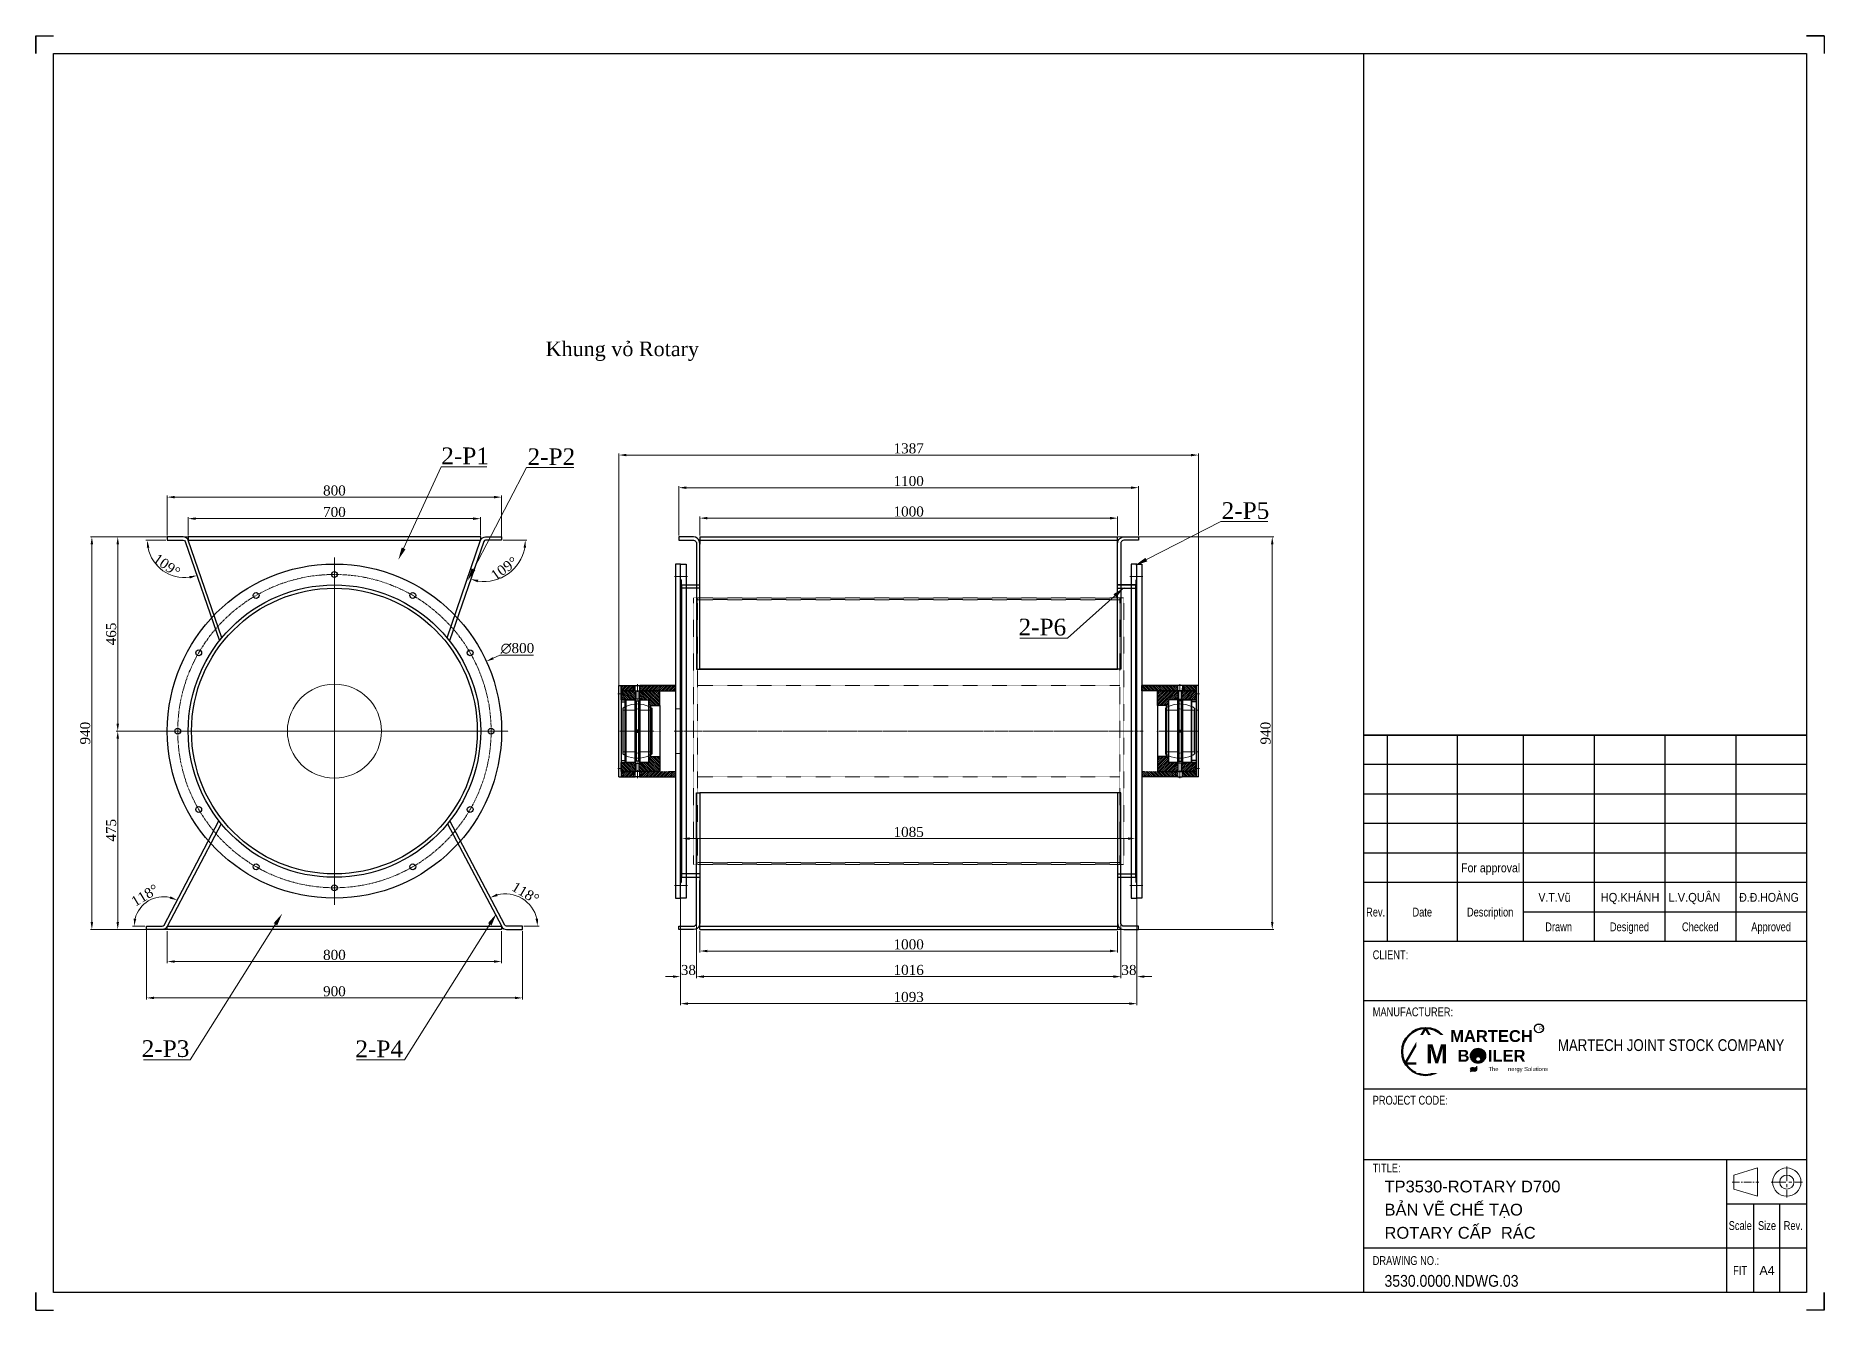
# Model space of a CAD drawing. Header units: inches. Extents: x 36705 to 45095, y -12195 to 29758.
# Drawn here: x 36869 to 41150, y 21176 to 24227 of the extents above; entities that cross this region are included whole.
import ezdxf
from ezdxf.enums import TextEntityAlignment as Align

# ---------------------------------------------------------------- set-up
doc = ezdxf.new("R2010")
doc.units = ezdxf.units.IN
doc.header["$MEASUREMENT"] = 0
for name, pattern in [('AM_ISO08W050x2', [9, 6, -0.75, 1.5, -0.75]), ('CENTER', [2, 1.25, -0.25, 0.25, -0.25]), ('HIDDEN', [0.375, 0.25, -0.125])]:
    doc.linetypes.add(name, pattern=pattern)
doc.layers.get('Defpoints').update_dxf_attribs({"lineweight": 5})
for name, color, linetype, lineweight in [('1.  0.2', 7, 'Continuous', 25), ('2d ConnectionPoints', 7, 'Continuous', 50), ('AM_0', 7, 'Continuous', 30), ('AM_3', 6, 'HIDDEN', 15), ('AM_4', 3, 'Continuous', 15), ('AM_5', 3, 'Continuous', 15), ('AM_7', 4, 'CENTER', 15), ('AM_8', 1, 'Continuous', 15), ('AM_9', 253, 'Continuous', 0), ('ĐƯỜNG TÂM', 8, 'CENTER', 5)]:
    doc.layers.add(name, color=color, linetype=linetype, lineweight=lineweight)
doc.layers.add('Không in', color=7, linetype='Continuous', lineweight=25, plot=False)
doc.layers.add('TEXT', color=20, linetype='Continuous')
doc.styles.add('0130', font='times.ttf', dxfattribs={"height": 1.5})
doc.styles.add('Chu va so', font='arial.ttf')
doc.styles.get("Standard").update_dxf_attribs({"font": 'arial.ttf'})
doc.styles.add('TCVN', font='times.ttf')
doc.styles.add('TEXT', font='arial.ttf')
doc.dimstyles.new('Hien', dxfattribs={"dimtxt": 20, "dimasz": 15, "dimexe": 3, "dimexo": 3, "dimgap": 3, "dimtad": 1, "dimtoh": 1, "dimdec": 0, "dimzin": 0, "dimdsep": 46, "dimtxsty": 'TCVN', "dimcen": 0, "dimclrd": 8, "dimclre": 250, "dimclrt": 41, "dimadec": 0, "dimazin": 0, "dimtfac": 1, "dimtdec": 0, "dimtofl": 0, "dimtmove": 1, "dimatfit": 3, "dimfxl": 1, "dimtolj": 1, "dimtzin": 0, "dimlwd": 9, "dimlwe": 9, "dimarcsym": 0})
doc.dimstyles.new('Hien$2', dxfattribs={"dimtxt": 20, "dimasz": 15, "dimexe": 3, "dimexo": 3, "dimgap": 3, "dimtad": 1, "dimtoh": 1, "dimdec": 0, "dimzin": 0, "dimdsep": 46, "dimtxsty": 'TCVN', "dimcen": 0, "dimclrd": 8, "dimclre": 250, "dimclrt": 41, "dimadec": 0, "dimazin": 0, "dimtfac": 1, "dimtdec": 0, "dimtofl": 0, "dimtmove": 1, "dimatfit": 3, "dimfxl": 1, "dimtolj": 1, "dimtzin": 0, "dimlwd": 9, "dimlwe": 9, "dimarcsym": 0})

msp = doc.modelspace()

# ---------------------------------------------------------------- texts
at = {"color": 7, "insert": (38089.59183, 23495.01354), "char_height": 35, "width": 434.5773438, "attachment_point": 1, "style": '0130'}
msp.add_mtext('\\A1;{\\C1;Khung vỏ Rotary}', dxfattribs=at)

# ---------------------------------------------------------------- blocks, each defined once
blk = doc.blocks.new('*U72')
blk.add_circle((0, 0), 7)
blk = doc.blocks.new('*U73')
at = {"color": 0, "linetype": 'ByBlock', "lineweight": -2, "transparency": 16777216}
blk.add_blockref('*U72', (1323.8, 52735.6), dxfattribs=at)
for p, rotation in [((1136.3, 52685.4), 30), ((1511.3, 52685.4), 329.9999999999999), ((999, 52548.1), 59.99999999999999), ((1648.6, 52548.1), 300.0000000000001), ((948.8, 52360.6), 90), ((1698.8, 52360.6), 270), ((999, 52173.1), 120), ((1648.6, 52173.1), 240), ((1136.3, 52035.9), 150), ((1511.3, 52035.9), 210), ((1323.8, 51985.6), 180)]:
    blk.add_blockref('*U72', p, dxfattribs=dict(at, rotation=rotation))
blk = doc.blocks.new('*D170')
at = {"color": 250, "lineweight": 9, "transparency": 16777216}
for p, q in [((37234.1, 23031), (37234.1, 23074.6)), ((37934.1, 23031), (37934.1, 23074.6))]:
    blk.add_line(p, q, dxfattribs=at)
at = {"color": 8, "lineweight": 9, "transparency": 16777216}
blk.add_line((37252.1, 23071), (37916.1, 23071), dxfattribs=at)
at = {"color": 8, "transparency": 16777216}
for points in [[(37252.1, 23074), (37252.1, 23068), (37234.1, 23071)], [(37916.1, 23074), (37916.1, 23068), (37934.1, 23071)]]:
    blk.add_solid(points, dxfattribs=at)
at = {"layer": 'Defpoints', "color": 0, "transparency": 16777216}
for p in [(37934.1, 23071), (37234.1, 23027.4), (37934.1, 23027.4)]:
    blk.add_point(p, dxfattribs=at)
at = {"color": 41, "transparency": 16777216, "insert": (37584.1, 23086.8), "char_height": 24, "attachment_point": 5, "style": 'TCVN'}
blk.add_mtext('\\A1;700', dxfattribs=at)
blk = doc.blocks.new('*D171')
at = {"color": 250, "lineweight": 9, "transparency": 16777216}
for p, q in [((37184.1, 23031), (37184.1, 23126.1)), ((37984.1, 23027), (37984.1, 23126.1))]:
    blk.add_line(p, q, dxfattribs=at)
at = {"color": 8, "lineweight": 9, "transparency": 16777216}
blk.add_line((37202.1, 23122.5), (37966.1, 23122.5), dxfattribs=at)
at = {"color": 8, "transparency": 16777216}
for points in [[(37202.1, 23125.5), (37202.1, 23119.5), (37184.1, 23122.5)], [(37966.1, 23125.5), (37966.1, 23119.5), (37984.1, 23122.5)]]:
    blk.add_solid(points, dxfattribs=at)
at = {"layer": 'Defpoints', "color": 0, "transparency": 16777216}
for p in [(37984.1, 23122.5), (37184.1, 23027.4), (37984.1, 23023.4)]:
    blk.add_point(p, dxfattribs=at)
at = {"color": 41, "transparency": 16777216, "insert": (37584.1, 23138.3), "char_height": 24, "attachment_point": 5, "style": 'TCVN'}
blk.add_mtext('\\A1;800', dxfattribs=at)
blk = doc.blocks.new('*D172')
at = {"color": 250, "lineweight": 9, "transparency": 16777216}
for p, q in [((37184.1, 22083.8), (37184.1, 22007.1)), ((37984.1, 22083.8), (37984.1, 22007.1))]:
    blk.add_line(p, q, dxfattribs=at)
at = {"color": 8, "lineweight": 9, "transparency": 16777216}
blk.add_line((37202.1, 22010.7), (37966.1, 22010.7), dxfattribs=at)
at = {"color": 8, "transparency": 16777216}
for points in [[(37202.1, 22013.7), (37202.1, 22007.7), (37184.1, 22010.7)], [(37966.1, 22013.7), (37966.1, 22007.7), (37984.1, 22010.7)]]:
    blk.add_solid(points, dxfattribs=at)
at = {"layer": 'Defpoints', "color": 0, "transparency": 16777216}
for p in [(37184.1, 22087.4), (37984.1, 22087.4), (37984.1, 22010.7)]:
    blk.add_point(p, dxfattribs=at)
at = {"color": 41, "transparency": 16777216, "insert": (37584.1, 22026.5), "char_height": 24, "attachment_point": 5, "style": 'TCVN'}
blk.add_mtext('\\A1;800', dxfattribs=at)
blk = doc.blocks.new('*D125')
at = {"color": 250, "lineweight": 9, "transparency": 16777216}
for p, q in [((37134.1, 22091.8), (37134.1, 21920)), ((38034.1, 22083.8), (38034.1, 21920))]:
    blk.add_line(p, q, dxfattribs=at)
at = {"color": 8, "lineweight": 9, "transparency": 16777216}
blk.add_line((37152.1, 21923.6), (38016.1, 21923.6), dxfattribs=at)
at = {"color": 8, "transparency": 16777216}
for points in [[(37152.1, 21926.6), (37152.1, 21920.6), (37134.1, 21923.6)], [(38016.1, 21926.6), (38016.1, 21920.6), (38034.1, 21923.6)]]:
    blk.add_solid(points, dxfattribs=at)
at = {"layer": 'Defpoints', "color": 0, "transparency": 16777216}
for p in [(37134.1, 22095.4), (38034.1, 22087.4), (38034.1, 21923.6)]:
    blk.add_point(p, dxfattribs=at)
at = {"color": 41, "transparency": 16777216, "insert": (37584.1, 21939.4), "char_height": 24, "attachment_point": 5, "style": 'TCVN'}
blk.add_mtext('\\A1;900', dxfattribs=at)
blk = doc.blocks.new('*D126')
at = {"color": 250, "lineweight": 9, "transparency": 16777216}
for p, q in [((37297, 23027.4), (37000, 23027.4)), ((37297, 22087.4), (37000, 22087.4))]:
    blk.add_line(p, q, dxfattribs=at)
at = {"color": 8, "lineweight": 9, "transparency": 16777216}
blk.add_line((37003.6, 23009.4), (37003.6, 22105.4), dxfattribs=at)
at = {"color": 8, "transparency": 16777216}
for points in [[(37000.6, 23009.4), (37006.6, 23009.4), (37003.6, 23027.4)], [(37000.6, 22105.4), (37006.6, 22105.4), (37003.6, 22087.4)]]:
    blk.add_solid(points, dxfattribs=at)
at = {"layer": 'Defpoints', "color": 0, "transparency": 16777216}
for p in [(37300.6, 23027.4), (37003.6, 22087.4), (37300.6, 22087.4)]:
    blk.add_point(p, dxfattribs=at)
at = {"color": 41, "transparency": 16777216, "insert": (36987.7, 22557.4), "char_height": 24, "attachment_point": 5, "rotation": 90, "style": 'TCVN'}
blk.add_mtext('\\A1;940', dxfattribs=at)
blk = doc.blocks.new('*D127')
at = {"color": 250, "lineweight": 9, "transparency": 16777216}
for p, q in [((37284.3, 23027.4), (37062, 23027.4)), ((37284.3, 22562.4), (37062, 22562.4))]:
    blk.add_line(p, q, dxfattribs=at)
at = {"color": 8, "lineweight": 9, "transparency": 16777216}
blk.add_line((37065.6, 23009.4), (37065.6, 22580.4), dxfattribs=at)
at = {"color": 8, "transparency": 16777216}
for points in [[(37062.6, 23009.4), (37068.6, 23009.4), (37065.6, 23027.4)], [(37062.6, 22580.4), (37068.6, 22580.4), (37065.6, 22562.4)]]:
    blk.add_solid(points, dxfattribs=at)
at = {"layer": 'Defpoints', "color": 0, "transparency": 16777216}
for p in [(37287.9, 23027.4), (37065.6, 22562.4), (37287.9, 22562.4)]:
    blk.add_point(p, dxfattribs=at)
at = {"color": 41, "transparency": 16777216, "insert": (37049.8, 22794.9), "char_height": 24, "attachment_point": 5, "rotation": 90, "style": 'TCVN'}
blk.add_mtext('\\A1;465', dxfattribs=at)
blk = doc.blocks.new('*D128')
at = {"color": 250, "lineweight": 9, "transparency": 16777216}
for p, q in [((37640.4, 22562.4), (37062, 22562.4)), ((37234, 22087.4), (37062, 22087.4))]:
    blk.add_line(p, q, dxfattribs=at)
at = {"color": 8, "lineweight": 9, "transparency": 16777216}
blk.add_line((37065.6, 22544.4), (37065.6, 22105.4), dxfattribs=at)
at = {"color": 8, "transparency": 16777216}
for points in [[(37062.6, 22544.4), (37068.6, 22544.4), (37065.6, 22562.4)], [(37062.6, 22105.4), (37068.6, 22105.4), (37065.6, 22087.4)]]:
    blk.add_solid(points, dxfattribs=at)
at = {"layer": 'Defpoints', "color": 0, "transparency": 16777216}
for p in [(37644, 22562.4), (37065.6, 22087.4), (37237.6, 22087.4)]:
    blk.add_point(p, dxfattribs=at)
at = {"color": 41, "transparency": 16777216, "insert": (37049.8, 22324.9), "char_height": 24, "attachment_point": 5, "rotation": 90, "style": 'TCVN'}
blk.add_mtext('\\A1;475', dxfattribs=at)
blk = doc.blocks.new('*D129')
at = {"color": 8, "lineweight": 9, "transparency": 16777216}
for p, q in [((37980.3, 22744.3), (37964, 22736.8)), ((38060.2, 22744.3), (37980.3, 22744.3))]:
    blk.add_line(p, q, dxfattribs=at)
at = {"color": 8, "transparency": 16777216}
blk.add_solid([(37962.7, 22739.5), (37965.2, 22734.1), (37947.6, 22729.3)], dxfattribs=at)
at = {"layer": 'Defpoints', "color": 0, "transparency": 16777216}
for p in [(37947.6, 22729.3), (37220.6, 22395.5)]:
    blk.add_point(p, dxfattribs=at)
at = {"color": 41, "transparency": 16777216, "insert": (38022.1, 22760.4), "char_height": 24, "attachment_point": 5, "style": 'TCVN'}
blk.add_mtext('\\A1;∅800', dxfattribs=at)
blk = doc.blocks.new('*D130')
at = {"color": 250, "lineweight": 9, "transparency": 16777216}
for p, q in [((38458.4, 23031), (38458.4, 23075.8)), ((39458.4, 23031), (39458.4, 23075.8))]:
    blk.add_line(p, q, dxfattribs=at)
at = {"color": 8, "lineweight": 9, "transparency": 16777216}
blk.add_line((39440.4, 23072.2), (38476.4, 23072.2), dxfattribs=at)
at = {"color": 8, "transparency": 16777216}
for points in [[(38476.4, 23075.2), (38476.4, 23069.2), (38458.4, 23072.2)], [(39440.4, 23075.2), (39440.4, 23069.2), (39458.4, 23072.2)]]:
    blk.add_solid(points, dxfattribs=at)
at = {"layer": 'Defpoints', "color": 0, "transparency": 16777216}
for p in [(38458.4, 23072.2), (38458.4, 23027.4), (39458.4, 23027.4)]:
    blk.add_point(p, dxfattribs=at)
at = {"color": 41, "transparency": 16777216, "insert": (38958.4, 23088), "char_height": 24, "attachment_point": 5, "style": 'TCVN'}
blk.add_mtext('\\A1;1000', dxfattribs=at)
blk = doc.blocks.new('*D131')
at = {"color": 250, "lineweight": 9, "transparency": 16777216}
for p, q in [((38408.4, 23031), (38408.4, 23148.7)), ((39508.4, 23031), (39508.4, 23148.7))]:
    blk.add_line(p, q, dxfattribs=at)
at = {"color": 8, "lineweight": 9, "transparency": 16777216}
blk.add_line((38426.4, 23145.1), (39490.4, 23145.1), dxfattribs=at)
at = {"color": 8, "transparency": 16777216}
for points in [[(38426.4, 23148.1), (38426.4, 23142.1), (38408.4, 23145.1)], [(39490.4, 23148.1), (39490.4, 23142.1), (39508.4, 23145.1)]]:
    blk.add_solid(points, dxfattribs=at)
at = {"layer": 'Defpoints', "color": 0, "transparency": 16777216}
for p in [(39508.4, 23145.1), (38408.4, 23027.4), (39508.4, 23027.4)]:
    blk.add_point(p, dxfattribs=at)
at = {"color": 41, "transparency": 16777216, "insert": (38958.4, 23160.9), "char_height": 24, "attachment_point": 5, "style": 'TCVN'}
blk.add_mtext('\\A1;1100', dxfattribs=at)
blk = doc.blocks.new('*D78')
at = {"color": 250, "lineweight": 9, "transparency": 16777216}
for p, q in [((38265.1, 22634.4), (38265.1, 23226.8)), ((39651.7, 22629.3), (39651.7, 23226.8))]:
    blk.add_line(p, q, dxfattribs=at)
at = {"color": 8, "lineweight": 9, "transparency": 16777216}
blk.add_line((38283.1, 23223.2), (39633.7, 23223.2), dxfattribs=at)
at = {"color": 8, "transparency": 16777216}
for points in [[(38283.1, 23226.2), (38283.1, 23220.2), (38265.1, 23223.2)], [(39633.7, 23226.2), (39633.7, 23220.2), (39651.7, 23223.2)]]:
    blk.add_solid(points, dxfattribs=at)
at = {"layer": 'Defpoints', "color": 0, "transparency": 16777216}
for p in [(39651.7, 23223.2), (38265.1, 22630.8), (39651.7, 22625.7)]:
    blk.add_point(p, dxfattribs=at)
at = {"color": 41, "transparency": 16777216, "insert": (38958.4, 23239.1), "char_height": 24, "attachment_point": 5, "style": 'TCVN'}
blk.add_mtext('\\A1;1387', dxfattribs=at)
blk = doc.blocks.new('*D132')
at = {"color": 250, "lineweight": 9, "transparency": 16777216}
for p, q in [((38412.1, 22165), (38412.1, 21906.3)), ((39504.7, 22165), (39504.7, 21906.3))]:
    blk.add_line(p, q, dxfattribs=at)
at = {"color": 8, "lineweight": 9, "transparency": 16777216}
blk.add_line((38430.1, 21909.9), (39486.7, 21909.9), dxfattribs=at)
at = {"color": 8, "transparency": 16777216}
for points in [[(38430.1, 21912.9), (38430.1, 21906.9), (38412.1, 21909.9)], [(39486.7, 21912.9), (39486.7, 21906.9), (39504.7, 21909.9)]]:
    blk.add_solid(points, dxfattribs=at)
at = {"layer": 'Defpoints', "color": 0, "transparency": 16777216}
for p in [(38412.1, 22168.6), (39504.7, 22168.6), (39504.7, 21909.9)]:
    blk.add_point(p, dxfattribs=at)
at = {"color": 41, "transparency": 16777216, "insert": (38958.4, 21925.8), "char_height": 24, "attachment_point": 5, "style": 'TCVN'}
blk.add_mtext('\\A1;1093', dxfattribs=at)
blk = doc.blocks.new('*D133')
at = {"color": 250, "lineweight": 9, "transparency": 16777216}
for p, q in [((38412.1, 22169), (38412.1, 21971)), ((38450.4, 22169), (38450.4, 21971))]:
    blk.add_line(p, q, dxfattribs=at)
at = {"color": 8, "lineweight": 9, "transparency": 16777216}
for p, q in [((38394.1, 21974.6), (38376.1, 21974.6)), ((38468.4, 21974.6), (38486.4, 21974.6))]:
    blk.add_line(p, q, dxfattribs=at)
at = {"color": 8, "transparency": 16777216}
for points in [[(38394.1, 21977.6), (38394.1, 21971.6), (38412.1, 21974.6)], [(38468.4, 21977.6), (38468.4, 21971.6), (38450.4, 21974.6)]]:
    blk.add_solid(points, dxfattribs=at)
at = {"layer": 'Defpoints', "color": 0, "transparency": 16777216}
for p in [(38412.1, 22172.6), (38450.4, 22172.6), (38450.4, 21974.6)]:
    blk.add_point(p, dxfattribs=at)
at = {"color": 41, "transparency": 16777216, "insert": (38431.2, 21990.4), "char_height": 24, "attachment_point": 5, "style": 'TCVN'}
blk.add_mtext('\\A1;38', dxfattribs=at)
blk = doc.blocks.new('*D134')
at = {"color": 250, "lineweight": 9, "transparency": 16777216}
for p, q in [((38450.4, 22169), (38450.4, 21971)), ((39466.4, 22147.5), (39466.4, 21971))]:
    blk.add_line(p, q, dxfattribs=at)
at = {"color": 8, "lineweight": 9, "transparency": 16777216}
blk.add_line((38468.4, 21974.6), (39448.4, 21974.6), dxfattribs=at)
at = {"color": 8, "transparency": 16777216}
for points in [[(38468.4, 21977.6), (38468.4, 21971.6), (38450.4, 21974.6)], [(39448.4, 21977.6), (39448.4, 21971.6), (39466.4, 21974.6)]]:
    blk.add_solid(points, dxfattribs=at)
at = {"layer": 'Defpoints', "color": 0, "transparency": 16777216}
for p in [(38450.4, 22172.6), (39466.4, 22151.1), (39466.4, 21974.6)]:
    blk.add_point(p, dxfattribs=at)
at = {"color": 41, "transparency": 16777216, "insert": (38958.4, 21990.5), "char_height": 24, "attachment_point": 5, "style": 'TCVN'}
blk.add_mtext('\\A1;1016', dxfattribs=at)
blk = doc.blocks.new('*D135')
at = {"color": 250, "lineweight": 9, "transparency": 16777216}
for p, q in [((39466.4, 22147.5), (39466.4, 21971)), ((39504.7, 22169.9), (39504.7, 21971))]:
    blk.add_line(p, q, dxfattribs=at)
at = {"color": 8, "lineweight": 9, "transparency": 16777216}
for p, q in [((39448.4, 21974.6), (39430.4, 21974.6)), ((39522.7, 21974.6), (39540.7, 21974.6))]:
    blk.add_line(p, q, dxfattribs=at)
at = {"color": 8, "transparency": 16777216}
for points in [[(39448.4, 21977.6), (39448.4, 21971.6), (39466.4, 21974.6)], [(39522.7, 21977.6), (39522.7, 21971.6), (39504.7, 21974.6)]]:
    blk.add_solid(points, dxfattribs=at)
at = {"layer": 'Defpoints', "color": 0, "transparency": 16777216}
for p in [(39504.7, 22173.5), (39466.4, 22151.1), (39504.7, 21974.6)]:
    blk.add_point(p, dxfattribs=at)
at = {"color": 41, "transparency": 16777216, "insert": (39485.5, 21990.4), "char_height": 24, "attachment_point": 5, "style": 'TCVN'}
blk.add_mtext('\\A1;38', dxfattribs=at)
blk = doc.blocks.new('*D136')
at = {"color": 250, "lineweight": 9, "transparency": 16777216}
for p, q in [((38458.4, 22083.8), (38458.4, 22032.3)), ((39458.4, 22083.8), (39458.4, 22032.3))]:
    blk.add_line(p, q, dxfattribs=at)
at = {"color": 8, "lineweight": 9, "transparency": 16777216}
blk.add_line((39440.4, 22035.9), (38476.4, 22035.9), dxfattribs=at)
at = {"color": 8, "transparency": 16777216}
for points in [[(38476.4, 22038.9), (38476.4, 22032.9), (38458.4, 22035.9)], [(39440.4, 22038.9), (39440.4, 22032.9), (39458.4, 22035.9)]]:
    blk.add_solid(points, dxfattribs=at)
at = {"layer": 'Defpoints', "color": 0, "transparency": 16777216}
for p in [(38458.4, 22087.4), (39458.4, 22087.4), (38458.4, 22035.9)]:
    blk.add_point(p, dxfattribs=at)
at = {"color": 41, "transparency": 16777216, "insert": (38958.4, 22051.7), "char_height": 24, "attachment_point": 5, "style": 'TCVN'}
blk.add_mtext('\\A1;1000', dxfattribs=at)
blk = doc.blocks.new('*D137')
at = {"color": 250, "lineweight": 9, "transparency": 16777216}
for p, q in [((38415.9, 22219.2), (38415.9, 22308.6)), ((39501, 22219.2), (39501, 22308.6))]:
    blk.add_line(p, q, dxfattribs=at)
at = {"color": 8, "lineweight": 9, "transparency": 16777216}
blk.add_line((38433.9, 22305), (39483, 22305), dxfattribs=at)
at = {"color": 8, "transparency": 16777216}
for points in [[(38433.9, 22308), (38433.9, 22302), (38415.9, 22305)], [(39483, 22308), (39483, 22302), (39501, 22305)]]:
    blk.add_solid(points, dxfattribs=at)
at = {"layer": 'Defpoints', "color": 0, "transparency": 16777216}
for p in [(39501, 22305), (38415.9, 22215.6), (39501, 22215.6)]:
    blk.add_point(p, dxfattribs=at)
at = {"color": 41, "transparency": 16777216, "insert": (38958.4, 22320.8), "char_height": 24, "attachment_point": 5, "style": 'TCVN'}
blk.add_mtext('\\A1;1085', dxfattribs=at)
blk = doc.blocks.new('*D138')
at = {"color": 250, "lineweight": 9, "transparency": 16777216}
for p, q in [((39370.9, 23027.4), (39832.1, 23027.4)), ((39370.9, 22087.4), (39832.1, 22087.4))]:
    blk.add_line(p, q, dxfattribs=at)
at = {"color": 8, "lineweight": 9, "transparency": 16777216}
blk.add_line((39828.5, 23009.4), (39828.5, 22105.4), dxfattribs=at)
at = {"color": 8, "transparency": 16777216}
for points in [[(39825.5, 23009.4), (39831.5, 23009.4), (39828.5, 23027.4)], [(39825.5, 22105.4), (39831.5, 22105.4), (39828.5, 22087.4)]]:
    blk.add_solid(points, dxfattribs=at)
at = {"layer": 'Defpoints', "color": 0, "transparency": 16777216}
for p in [(39367.3, 23027.4), (39367.3, 22087.4), (39828.5, 22087.4)]:
    blk.add_point(p, dxfattribs=at)
at = {"color": 41, "transparency": 16777216, "insert": (39812.6, 22557.4), "char_height": 24, "attachment_point": 5, "rotation": 90, "style": 'TCVN'}
blk.add_mtext('\\A1;940', dxfattribs=at)
blk = doc.blocks.new('*D79')
at = {"color": 8, "lineweight": 9, "transparency": 16777216}
for p, q in [((37839.4, 23195.4), (37749.7, 22999.9)), ((37948.5, 23195.4), (37839.4, 23195.4))]:
    blk.add_line(p, q, dxfattribs=at)
at = {"color": 8, "transparency": 16777216}
blk.add_solid([(37745.1, 23002), (37754.2, 22997.8), (37737.2, 22972.6)], dxfattribs=at)
at = {"layer": 'Defpoints', "color": 0, "transparency": 16777216}
for p in [(37736.9, 22972.2), (37737.2, 22972.6)]:
    blk.add_point(p, dxfattribs=at)
at = {"color": 41, "transparency": 16777216, "insert": (37896.9, 23221.4), "char_height": 40, "attachment_point": 5, "style": 'TCVN'}
blk.add_mtext('\\A1;2-P1', dxfattribs=at)
blk = doc.blocks.new('*D80')
at = {"color": 8, "lineweight": 9, "transparency": 16777216}
for p, q in [((38043.4, 23193.3), (37916.8, 22949.4)), ((38157.3, 23193.3), (38043.4, 23193.3))]:
    blk.add_line(p, q, dxfattribs=at)
at = {"color": 8, "transparency": 16777216}
blk.add_solid([(37912.4, 22951.7), (37921.3, 22947.1), (37903, 22922.7)], dxfattribs=at)
at = {"layer": 'Defpoints', "color": 0, "transparency": 16777216}
for p in [(37902.8, 22922.3), (37903, 22922.7)]:
    blk.add_point(p, dxfattribs=at)
at = {"color": 41, "transparency": 16777216, "insert": (38103.3, 23219.3), "char_height": 40, "attachment_point": 5, "style": 'TCVN'}
blk.add_mtext('\\A1;2-P2', dxfattribs=at)
blk = doc.blocks.new('*D81')
at = {"color": 8, "lineweight": 9, "transparency": 16777216}
for p, q in [((37238.6, 21775.7), (37443, 22099.9)), ((37127.2, 21775.7), (37238.6, 21775.7))]:
    blk.add_line(p, q, dxfattribs=at)
at = {"color": 8, "transparency": 16777216}
blk.add_solid([(37438.7, 22102.6), (37447.2, 22097.2), (37459, 22125.3)], dxfattribs=at)
at = {"layer": 'Defpoints', "color": 0, "transparency": 16777216}
for p in [(37459, 22125.3), (37459.2, 22125.7)]:
    blk.add_point(p, dxfattribs=at)
at = {"color": 41, "transparency": 16777216, "insert": (37179.9, 21802), "char_height": 40, "attachment_point": 5, "style": 'TCVN'}
blk.add_mtext('\\A1;2-P3', dxfattribs=at)
blk = doc.blocks.new('*D82')
at = {"color": 8, "lineweight": 9, "transparency": 16777216}
for p, q in [((37751.5, 21775.7), (37955.9, 22099.9)), ((37637.2, 21775.7), (37751.5, 21775.7))]:
    blk.add_line(p, q, dxfattribs=at)
at = {"color": 8, "transparency": 16777216}
blk.add_solid([(37951.6, 22102.6), (37960.1, 22097.2), (37971.9, 22125.3)], dxfattribs=at)
at = {"layer": 'Defpoints', "color": 0, "transparency": 16777216}
for p in [(37971.9, 22125.3), (37972.1, 22125.7)]:
    blk.add_point(p, dxfattribs=at)
at = {"color": 41, "transparency": 16777216, "insert": (37691.3, 21801.7), "char_height": 40, "attachment_point": 5, "style": 'TCVN'}
blk.add_mtext('\\A1;2-P4', dxfattribs=at)
blk = doc.blocks.new('*D83')
at = {"color": 8, "lineweight": 9, "transparency": 16777216}
for p, q in [((39705.2, 23063.8), (39527.2, 22972.9)), ((39817.6, 23063.8), (39705.2, 23063.8))]:
    blk.add_line(p, q, dxfattribs=at)
at = {"color": 8, "transparency": 16777216}
blk.add_solid([(39525, 22977.4), (39529.5, 22968.5), (39500.5, 22959.3)], dxfattribs=at)
at = {"layer": 'Defpoints', "color": 0, "transparency": 16777216}
for p in [(39500.1, 22959.1), (39500.5, 22959.3)]:
    blk.add_point(p, dxfattribs=at)
at = {"color": 41, "transparency": 16777216, "insert": (39764.4, 23090.1), "char_height": 40, "attachment_point": 5, "style": 'TCVN'}
blk.add_mtext('\\A1;2-P5', dxfattribs=at)
blk = doc.blocks.new('*D84')
at = {"color": 8, "lineweight": 9, "transparency": 16777216}
for p, q in [((39338.4, 22784.9), (39451.9, 22886.3)), ((39224.4, 22784.9), (39338.4, 22784.9))]:
    blk.add_line(p, q, dxfattribs=at)
at = {"color": 8, "transparency": 16777216}
blk.add_solid([(39448.6, 22890.1), (39455.2, 22882.6), (39474.3, 22906.3)], dxfattribs=at)
at = {"layer": 'Defpoints', "color": 0, "transparency": 16777216}
for p in [(39474.3, 22906.3), (39474.6, 22906.7)]:
    blk.add_point(p, dxfattribs=at)
at = {"color": 41, "transparency": 16777216, "insert": (39278.4, 22811.2), "char_height": 40, "attachment_point": 5, "style": 'TCVN'}
blk.add_mtext('\\A1;2-P6', dxfattribs=at)
blk = doc.blocks.new('1_GE_100_ES_2RS_ir_0_in_SKF_GE_100_ES_2RS_4')
at = {"layer": 'AM_0'}
for p, q in [((-35, 54.8), (-35, -54.8)), ((35, 54.8), (35, -54.8))]:
    blk.add_line(p, q, dxfattribs=at)
for start, end in [(115.029, 122.579), (57.421, 64.971), (237.421, 244.971), (295.029, 302.579)]:
    blk.add_arc((0, 0), 65, start, end, dxfattribs=at)
at = {"layer": 'AM_7'}
blk.add_line((-38.5, 0), (38.5, 0), dxfattribs=at)
at = {"layer": 'AM_9'}
for p, q in [((-5.7, 50), (-34, 50)), ((-34, 50), (-34, -50)), ((-5.7, 50), (-5.7, -50)), ((34, 50), (5.7, 50)), ((5.7, 50), (5.7, -50)), ((34, 50), (34, -50)), ((-34, -50), (-5.7, -50)), ((5.7, -50), (34, -50))]:
    blk.add_line(p, q, dxfattribs=at)
for centre, radius, start, end in [((-34, 51), 1, 180, 270), ((0, 0), 65, 64.971, 115.029), ((0, 46.5), 6.64, 31.7187, 148.2813), ((34, 51), 1, 270, 360), ((0, 0), 2.5, 176.547, 191.5772), ((0, 0), 2.5, 74.2513, 90), ((0, 0), 2.5, 348.4479, 2.5024), ((-34, -51), 1, 90, 180), ((0, 0), 65, 244.971, 295.029), ((0, -46.5), 6.64, 211.7187, 328.2813), ((34, -51), 1, 0, 90)]:
    blk.add_arc(centre, radius, start, end, dxfattribs=at)
blk = doc.blocks.new('2_GE_100_ES_2RS_or_0_in_SKF_GE_100_ES_2RS_4')
at = {"layer": 'AM_0'}
for p, q in [((-27.5, 74), (-27.5, -74)), ((-5.8, 75), (-26.5, 75)), ((-2.5, 72.1), (-5.8, 75)), ((-5.8, 75), (-5.8, -75)), ((2.5, 72.1), (-2.5, 72.1)), ((-2.5, 72.1), (-2.5, -72.1)), ((5.8, 75), (2.5, 72.1)), ((2.5, 72.1), (2.5, -72.1)), ((5.8, 75), (5.8, -75)), ((26.5, 75), (5.8, 75)), ((27.5, 74), (27.5, -74)), ((-26.5, -75), (-5.8, -75)), ((-5.8, -75), (-2.5, -72.1)), ((-2.5, -72.1), (2.5, -72.1)), ((2.5, -72.1), (5.8, -75)), ((5.8, -75), (26.5, -75))]:
    blk.add_line(p, q, dxfattribs=at)
for points in [[(-2.5, 0), (-2.5, 0), (-2.5, 0.4), (-2.4, 0.9), (-2.2, 1.2), (-1.9, 1.6), (-1.6, 1.9), (-1.3, 2.1), (-0.9, 2.3), (-0.5, 2.4), (0, 2.5), (0.4, 2.5), (0.8, 2.4), (1.2, 2.2), (1.6, 2), (1.9, 1.7), (2.1, 1.3), (2.3, 1), (2.4, 0.5), (2.5, 0)], [(2.5, 0), (2.5, -0.3), (2.4, -0.7), (2.2, -1.1), (2, -1.5), (1.8, -1.8), (1.4, -2), (1.1, -2.3), (0.7, -2.4), (0.3, -2.5), (-0.2, -2.5), (-0.6, -2.4), (-1, -2.3), (-1.3, -2.1), (-1.7, -1.9), (-2, -1.5), (-2.2, -1.2), (-2.4, -0.8), (-2.5, -0.4), (-2.5, 0)]]:
    blk.add_lwpolyline(points, dxfattribs=at)
for centre, start, end in [((-26.5, 74), 90, 180), ((26.5, 74), 0, 90), ((-26.5, -74), 180, 270), ((26.5, -74), 270, 360)]:
    blk.add_arc(centre, 1, start, end, dxfattribs=at)
at = {"layer": 'AM_4'}
for p, q in [((-26.5, 75), (-26.5, -75)), ((26.5, 75), (26.5, -75))]:
    blk.add_line(p, q, dxfattribs=at)
at = {"layer": 'AM_9'}
for start, end in [(64.971, 115.029), (244.971, 295.029)]:
    blk.add_arc((0, 0), 65, start, end, dxfattribs=at)
blk = doc.blocks.new('LK')
at = {"layer": '2d ConnectionPoints'}
blk.add_point((22303.5, 33830.6), dxfattribs=at)
blk.add_point((22303.5, 33830.6), dxfattribs=at)
for name in ['2_GE_100_ES_2RS_or_0_in_SKF_GE_100_ES_2RS_4', '1_GE_100_ES_2RS_ir_0_in_SKF_GE_100_ES_2RS_4']:
    blk.add_blockref(name, (22303.5, 33830.6))
blk = doc.blocks.new('klfjds')
at = {"true_color": 0xf1eb1f}
h = blk.add_hatch(dxfattribs=at)
h.set_pattern_fill('ANSI31', color=2, scale=25, angle=90)
h.paths.add_polyline_path([(6021.4, 33210.6), (6021.4, 33197.9), (6106.6, 33197.9), (6106.6, 33210.6)])
h.paths.add_polyline_path([(6118.2, 33210.6), (6118.2, 33197.9), (6151.4, 33197.9), (6151.4, 33210.6)])
at = {"true_color": 0xcd2027}
h = blk.add_hatch(dxfattribs=at)
h.set_pattern_fill('ANSI31', color=242, scale=25)
edge = h.paths.add_edge_path()
edge.add_spline(control_points=[(6108.4, 33197.8), (6108.2, 33197.8), (6108, 33197.9), (6107.6, 33197.9), (6107.4, 33197.9), (6107.4, 33197.9)], knot_values=[2.26088, 2.26088, 2.26088, 2.26088, 2.379631, 2.379631, 2.568038, 2.568038, 2.568038, 2.568038], degree=3, periodic=0)
edge.add_line((6107.4, 33197.9), (6058.9, 33197.9))
edge.add_line((6058.9, 33197.9), (6058.9, 33162.1))
edge.add_line((6058.9, 33162.1), (6079.9, 33162.1))
edge.add_line((6079.9, 33162.1), (6084.9, 33167.1))
edge.add_line((6084.9, 33167.1), (6084.9, 33174.1))
edge.add_line((6084.9, 33174.1), (6084.9, 33176.1))
edge.add_line((6084.9, 33176.1), (6107.4, 33176.1))
edge.add_line((6107.4, 33176.1), (6107.4, 33177.6))
edge.add_line((6107.4, 33177.6), (6108.4, 33177.6))
edge.add_line((6108.4, 33177.6), (6108.4, 33197.8))
edge = h.paths.add_edge_path()
edge.add_spline(control_points=[(6117.4, 33197.9), (6117.4, 33197.9), (6117.3, 33197.9), (6116.9, 33197.9), (6116.7, 33197.8), (6116.4, 33197.8)], knot_values=[0.446468, 0.446468, 0.446468, 0.446468, 0.634867, 0.634867, 0.753618, 0.753618, 0.753618, 0.753618], degree=3, periodic=0)
edge.add_line((6116.4, 33197.8), (6116.4, 33177.6))
edge.add_line((6116.4, 33177.6), (6117.4, 33177.6))
edge.add_line((6117.4, 33177.6), (6117.4, 33176.1))
edge.add_line((6117.4, 33176.1), (6151.4, 33176.1))
edge.add_line((6151.4, 33176.1), (6151.4, 33197.9))
edge.add_line((6151.4, 33197.9), (6117.4, 33197.9))
edge = h.paths.add_edge_path()
edge.add_spline(control_points=[(6107.4, 33004.3), (6107.4, 33004.3), (6107.6, 33004.3), (6108, 33004.3), (6108.2, 33004.3), (6108.4, 33004.4)], knot_values=[0.446468, 0.446468, 0.446468, 0.446468, 0.634875, 0.634875, 0.753627, 0.753627, 0.753627, 0.753627], degree=3, periodic=0)
edge.add_line((6108.4, 33004.4), (6108.4, 33024.6))
edge.add_line((6108.4, 33024.6), (6107.4, 33024.6))
edge.add_line((6107.4, 33024.6), (6107.4, 33026.1))
edge.add_line((6107.4, 33026.1), (6084.9, 33026.1))
edge.add_line((6084.9, 33026.1), (6084.9, 33028.1))
edge.add_line((6084.9, 33028.1), (6084.9, 33035.1))
edge.add_line((6084.9, 33035.1), (6079.9, 33040.1))
edge.add_line((6079.9, 33040.1), (6058.9, 33040.1))
edge.add_line((6058.9, 33040.1), (6058.9, 33035.1))
edge.add_line((6058.9, 33035.1), (6058.9, 33004.3))
edge.add_line((6058.9, 33004.3), (6107.4, 33004.3))
edge = h.paths.add_edge_path()
edge.add_spline(control_points=[(6116.4, 33004.4), (6116.7, 33004.3), (6116.9, 33004.3), (6117.3, 33004.3), (6117.4, 33004.3), (6117.4, 33004.3)], knot_values=[2.26088, 2.26088, 2.26088, 2.26088, 2.379631, 2.379631, 2.568038, 2.568038, 2.568038, 2.568038], degree=3, periodic=0)
edge.add_line((6117.4, 33004.3), (6151.4, 33004.3))
edge.add_line((6151.4, 33004.3), (6151.4, 33026.1))
edge.add_line((6151.4, 33026.1), (6117.4, 33026.1))
edge.add_line((6117.4, 33026.1), (6117.4, 33024.6))
edge.add_line((6117.4, 33024.6), (6116.4, 33024.6))
edge.add_line((6116.4, 33024.6), (6116.4, 33004.4))
at = {"true_color": 0xf1eb1f}
h = blk.add_hatch(dxfattribs=at)
h.set_pattern_fill('ANSI31', color=2, scale=25, angle=90)
h.paths.add_polyline_path([(6106.6, 32991.6), (6021.4, 32991.6), (6021.4, 33004.3), (6106.6, 33004.3)])
h.paths.add_polyline_path([(6151.4, 32991.6), (6118.2, 32991.6), (6118.2, 33004.3), (6151.4, 33004.3)])
at = {"ltscale": 0.02}
for p, q in [((6107.4, 33176.1), (6084.9, 33176.1)), ((6084.9, 33026.1), (6084.9, 33176.1)), ((6107.4, 33177.6), (6107.4, 33024.6)), ((6108.4, 33177.6), (6107.4, 33177.6)), ((6108.4, 33177.6), (6108.4, 33197.9)), ((6116.4, 33177.6), (6116.4, 33197.9)), ((6151.4, 33197.9), (6116.4, 33197.9)), ((6117.4, 33177.6), (6116.4, 33177.6)), ((6117.4, 33177.6), (6117.4, 33024.6)), ((6151.4, 33176.1), (6117.4, 33176.1)), ((6151.4, 33197.9), (6151.4, 33004.3)), ((6107.4, 33026.1), (6084.9, 33026.1)), ((6108.4, 33024.6), (6107.4, 33024.6)), ((6108.4, 33004.3), (6108.4, 33024.6)), ((6116.4, 33004.3), (6116.4, 33024.6)), ((6117.4, 33024.6), (6116.4, 33024.6)), ((6151.4, 33004.3), (6116.4, 33004.3)), ((6151.4, 33026.1), (6117.4, 33026.1))]:
    blk.add_line(p, q, dxfattribs=at)
for p, q in [((6058.9, 33162.1), (6058.9, 33037.1)), ((6079.9, 33162.1), (6084.9, 33167.1)), ((6079.9, 33040.1), (6079.9, 33162.1)), ((6079.9, 33040.1), (6084.9, 33035.1))]:
    blk.add_line(p, q)
for points in [[(6021.4, 33210.6), (6106.6, 33210.6), (6106.6, 33197.9), (6021.4, 33197.9)], [(6151.4, 33210.6), (6118.2, 33210.6), (6118.2, 33197.9), (6151.4, 33197.9)]]:
    blk.add_lwpolyline(points, close=True)
for points in [[(6080, 33162.1), (6058.9, 33162.1), (6058.9, 33197.9), (6108.4, 33197.9), (6108.4, 33177.6), (6107.4, 33177.6), (6107.4, 33176.1), (6084.9, 33176.1), (6084.9, 33174.1), (6084.9, 33174.1), (6084.9, 33165.1)], [(6151.4, 33197.9), (6116.4, 33197.9)], [(6079.9, 33040.1), (6058.9, 33040.1), (6058.9, 33004.3), (6108.4, 33004.3), (6108.4, 33024.6), (6107.4, 33024.6), (6107.4, 33026.1), (6084.9, 33026.1), (6084.9, 33028.1), (6084.9, 33028.1), (6084.9, 33037.1)]]:
    blk.add_lwpolyline(points, dxfattribs=at)
for points, knots in [([(6116.4, 33197.9), (6116.4, 33197.9), (6116.3, 33197.9), (6115.9, 33197.9), (6115.6, 33197.9), (6114.9, 33197.8), (6114.5, 33197.8), (6113.5, 33197.8), (6112.9, 33197.8), (6111.9, 33197.8), (6111.4, 33197.8), (6110.4, 33197.8), (6110, 33197.8), (6109.2, 33197.9), (6108.9, 33197.9), (6108.5, 33197.9), (6108.4, 33197.9), (6108.4, 33197.9)], [0.602832, 0.602832, 0.602832, 0.602832, 0.75354, 0.75354, 0.904248, 0.904248, 1.054956, 1.054956, 1.205664, 1.205664, 1.356372, 1.356372, 1.50708, 1.50708, 1.657788, 1.657788, 1.808496, 1.808496, 1.808496, 1.808496]), ([(6108.4, 33177.6), (6108.4, 33177.6), (6108.5, 33177.6), (6108.9, 33177.6), (6109.2, 33177.5), (6110, 33177.5), (6110.4, 33177.5), (6111.4, 33177.5), (6111.9, 33177.4), (6112.9, 33177.4), (6113.5, 33177.5), (6114.5, 33177.5), (6114.9, 33177.5), (6115.6, 33177.5), (6115.9, 33177.6), (6116.3, 33177.6), (6116.4, 33177.6), (6116.4, 33177.6)], [0.602936, 0.602936, 0.602936, 0.602936, 0.753669, 0.753669, 0.904403, 0.904403, 1.055137, 1.055137, 1.205871, 1.205871, 1.356605, 1.356605, 1.507339, 1.507339, 1.658073, 1.658073, 1.808807, 1.808807, 1.808807, 1.808807]), ([(6116.4, 33024.6), (6116.4, 33024.6), (6116.3, 33024.6), (6115.9, 33024.6), (6115.6, 33024.6), (6114.9, 33024.7), (6114.5, 33024.7), (6113.5, 33024.7), (6112.9, 33024.7), (6111.9, 33024.7), (6111.4, 33024.7), (6110.4, 33024.7), (6110, 33024.7), (6109.2, 33024.6), (6108.9, 33024.6), (6108.5, 33024.6), (6108.4, 33024.6), (6108.4, 33024.6)], [0.602936, 0.602936, 0.602936, 0.602936, 0.753669, 0.753669, 0.904403, 0.904403, 1.055137, 1.055137, 1.205871, 1.205871, 1.356605, 1.356605, 1.507339, 1.507339, 1.658073, 1.658073, 1.808807, 1.808807, 1.808807, 1.808807]), ([(6108.4, 33004.3), (6108.4, 33004.3), (6108.5, 33004.3), (6108.9, 33004.3), (6109.2, 33004.3), (6110, 33004.4), (6110.4, 33004.4), (6111.4, 33004.4), (6111.9, 33004.4), (6112.9, 33004.4), (6113.5, 33004.4), (6114.5, 33004.4), (6114.9, 33004.4), (6115.6, 33004.3), (6115.9, 33004.3), (6116.3, 33004.3), (6116.4, 33004.3), (6116.4, 33004.3)], [0.602832, 0.602832, 0.602832, 0.602832, 0.75354, 0.75354, 0.904248, 0.904248, 1.054956, 1.054956, 1.205664, 1.205664, 1.356372, 1.356372, 1.50708, 1.50708, 1.657788, 1.657788, 1.808496, 1.808496, 1.808496, 1.808496])]:
    blk.add_open_spline(points, degree=3, knots=knots, dxfattribs=at)
at = {"layer": 'AM_0'}
for p, q in [((6124.4, 33210.6), (6021.4, 33210.6)), ((6107.4, 33210.6), (6021.4, 33210.6)), ((6021.4, 33210.6), (6021.4, 32991.6)), ((6151.4, 33210.6), (6117.4, 33210.6)), ((6151.4, 33210.6), (6151.4, 32991.6)), ((6107.4, 32991.6), (6021.4, 32991.6)), ((6151.4, 32991.6), (6117.4, 32991.6))]:
    blk.add_line(p, q, dxfattribs=at)
blk.add_lwpolyline([(6116.4, 33197.9), (6116.4, 33177.6), (6117.4, 33177.6), (6117.4, 33176.1), (6151.4, 33176.1), (6151.4, 33197.9)], dxfattribs=at)
blk.add_lwpolyline([(6151.4, 33026.1), (6117.4, 33026.1), (6117.4, 33024.6), (6116.4, 33024.6), (6116.4, 33004.3), (6151.4, 33004.3)], close=True, dxfattribs=at)
for points, knots in [([(6112.4, 33210.4), (6111.8, 33210.4), (6111.1, 33210.5), (6109.9, 33210.5), (6109.3, 33210.5), (6108.5, 33210.5), (6108.1, 33210.6), (6107.6, 33210.6), (6107.4, 33210.6), (6107.4, 33210.6)], [0, 0, 0, 0, 0.1883912, 0.1883912, 0.3767823, 0.3767823, 0.5651734, 0.5651734, 0.7535645, 0.7535645, 0.7535645, 0.7535645]), ([(6117.4, 33210.6), (6117.4, 33210.6), (6117.3, 33210.6), (6116.8, 33210.6), (6116.4, 33210.5), (6115.5, 33210.5), (6115, 33210.5), (6113.7, 33210.5), (6113.1, 33210.4), (6112.4, 33210.4)], [2.2606934, 2.2606934, 2.2606934, 2.2606934, 2.4490845, 2.4490845, 2.6374756, 2.6374756, 2.8258667, 2.8258667, 3.0142579, 3.0142579, 3.0142579, 3.0142579]), ([(6107.4, 32991.6), (6107.4, 32991.6), (6107.6, 32991.6), (6108.1, 32991.6), (6108.5, 32991.7), (6109.3, 32991.7), (6109.9, 32991.7), (6111.1, 32991.7), (6111.8, 32991.7), (6112.4, 32991.7)], [2.2606934, 2.2606934, 2.2606934, 2.2606934, 2.4490845, 2.4490845, 2.6374756, 2.6374756, 2.8258667, 2.8258667, 3.0142579, 3.0142579, 3.0142579, 3.0142579]), ([(6112.4, 32991.7), (6113.1, 32991.7), (6113.7, 32991.7), (6115, 32991.7), (6115.5, 32991.7), (6116.4, 32991.7), (6116.8, 32991.6), (6117.3, 32991.6), (6117.4, 32991.6), (6117.4, 32991.6)], [0, 0, 0, 0, 0.1883912, 0.1883912, 0.3767823, 0.3767823, 0.5651734, 0.5651734, 0.7535645, 0.7535645, 0.7535645, 0.7535645])]:
    blk.add_open_spline(points, degree=3, knots=knots, dxfattribs=at)
at = {"layer": 'AM_3', "ltscale": 0.02}
for p, q in [((6124.4, 33197.9), (6021.4, 33197.9)), ((6107.4, 33197.9), (6021.4, 33197.9)), ((6107.4, 33210.6), (6107.4, 33197.9)), ((6117.4, 33210.6), (6117.4, 33197.9)), ((6151.4, 33197.9), (6117.4, 33197.9)), ((6107.4, 33004.3), (6021.4, 33004.3)), ((6107.4, 33004.3), (6107.4, 32991.6)), ((6117.4, 33004.3), (6117.4, 32991.6)), ((6151.4, 33004.3), (6117.4, 33004.3))]:
    blk.add_line(p, q, dxfattribs=at)
at = {"layer": 'AM_3', "ltscale": 0.02027}
for points, knots in [([(6107.4, 33197.9), (6107.4, 33197.9), (6107.6, 33197.9), (6108.1, 33197.9), (6108.5, 33197.8), (6109.3, 33197.8), (6109.9, 33197.8), (6111.1, 33197.7), (6111.8, 33197.7), (6112.4, 33197.7)], [2.2608796, 2.2608796, 2.2608796, 2.2608796, 2.4492861, 2.4492861, 2.6376927, 2.6376927, 2.8260994, 2.8260994, 3.0145061, 3.0145061, 3.0145061, 3.0145061]), ([(6112.4, 33197.7), (6113.1, 33197.7), (6113.7, 33197.7), (6115, 33197.8), (6115.5, 33197.8), (6116.4, 33197.8), (6116.8, 33197.9), (6117.3, 33197.9), (6117.4, 33197.9), (6117.4, 33197.9)], [0, 0, 0, 0, 0.1884067, 0.1884067, 0.3768134, 0.3768134, 0.56522, 0.56522, 0.7536265, 0.7536265, 0.7536265, 0.7536265]), ([(6112.4, 33004.5), (6111.8, 33004.5), (6111.1, 33004.5), (6109.9, 33004.4), (6109.3, 33004.4), (6108.5, 33004.4), (6108.1, 33004.3), (6107.6, 33004.3), (6107.4, 33004.3), (6107.4, 33004.3)], [0, 0, 0, 0, 0.1884067, 0.1884067, 0.3768134, 0.3768134, 0.56522, 0.56522, 0.7536265, 0.7536265, 0.7536265, 0.7536265]), ([(6117.4, 33004.3), (6117.4, 33004.3), (6117.3, 33004.3), (6116.8, 33004.3), (6116.4, 33004.4), (6115.5, 33004.4), (6115, 33004.4), (6113.7, 33004.5), (6113.1, 33004.5), (6112.4, 33004.5)], [2.2608796, 2.2608796, 2.2608796, 2.2608796, 2.4492861, 2.4492861, 2.6376927, 2.6376927, 2.8260994, 2.8260994, 3.0145061, 3.0145061, 3.0145061, 3.0145061])]:
    blk.add_open_spline(points, degree=3, knots=knots, dxfattribs=at)
at = {"layer": 'AM_7', "linetype": 'AM_ISO08W050x2'}
for p, q in [((6112.4, 33213.6), (6112.4, 33194.9)), ((6112.4, 33007.3), (6112.4, 32988.6))]:
    blk.add_line(p, q, dxfattribs=at)
at = {"layer": 'AM_7', "ltscale": 0.005}
for p, q in [((6112.4, 33202.5), (6112.4, 33174.4)), ((6112.4, 33001.4), (6112.4, 33027.7))]:
    blk.add_line(p, q, dxfattribs=at)
at = {"layer": 'AM_7', "ltscale": 0.01}
blk.add_line((6055.9, 33101.1), (6154.4, 33101.1), dxfattribs=at)
blk = doc.blocks.new('fhds')
at = {"layer": 'AM_0'}
for p, q in [((15753.3, 29749), (15753.3, 29858.5)), ((15753.3, 29858.5), (15758.3, 29858.5)), ((15758.3, 29858.5), (15758.3, 29824)), ((15758.3, 29858.5), (15758.3, 29679)), ((15758.3, 29824), (15767.8, 29824)), ((15758.3, 29819), (15767.8, 29819)), ((15767.8, 29674), (15767.8, 29824)), ((15753.3, 29639.5), (15753.3, 29749)), ((15758.3, 29679), (15767.8, 29679)), ((15758.3, 29674), (15767.8, 29674)), ((15758.3, 29674), (15758.3, 29639.5)), ((15753.3, 29639.5), (15758.3, 29639.5))]:
    blk.add_line(p, q, dxfattribs=at)
at = {"layer": 'AM_7', "linetype": 'AM_ISO08W050x2'}
for p, q in [((15750.3, 29838.5), (15761.3, 29838.5)), ((15750.3, 29659.5), (15761.3, 29659.5))]:
    blk.add_line(p, q, dxfattribs=at)
at = {"xscale": -1}
for name, p in [('klfjds', (21909.7, -3352.1)), ('LK', (38100.8, -4081.6))]:
    blk.add_blockref(name, p, dxfattribs=at)
blk = doc.blocks.new('lkfjd')
at = {"layer": 'AM_0'}
for p, q in [((6760.9, 33026.1), (6760.9, 33176.1)), ((6772.4, 33176.1), (6760.9, 33176.1)), ((6777.4, 33210.6), (6772.4, 33210.6)), ((6772.4, 33210.6), (6772.4, 33176.1)), ((6772.4, 33210.6), (6772.4, 33031.1)), ((6777.4, 33101.1), (6777.4, 33210.6)), ((6772.4, 33171.1), (6760.9, 33171.1)), ((6777.4, 32991.6), (6777.4, 33101.1)), ((6772.4, 33031.1), (6760.9, 33031.1)), ((6772.4, 33026.1), (6760.9, 33026.1)), ((6772.4, 33026.1), (6772.4, 32991.6)), ((6777.4, 32991.6), (6772.4, 32991.6))]:
    blk.add_line(p, q, dxfattribs=at)
at = {"layer": 'AM_3', "ltscale": 0.02}
for p, q in [((6777.4, 33151.1), (6772.4, 33151.1)), ((6777.4, 33051.1), (6772.4, 33051.1))]:
    blk.add_line(p, q, dxfattribs=at)
at = {"layer": 'AM_7', "linetype": 'AM_ISO08W050x2'}
for p, q in [((6780.4, 33190.6), (6769.4, 33190.6)), ((6780.4, 33011.6), (6769.4, 33011.6))]:
    blk.add_line(p, q, dxfattribs=at)
blk = doc.blocks.new('lkfjsd')
for name, p in [('klfjds', (0, 0)), ('LK', (-16191.1, -729.5)), ('lkfjd', (-621, 0))]:
    blk.add_blockref(name, p)
blk = doc.blocks.new('*D234')
at = {"color": 250, "lineweight": 9, "transparency": 16777216}
blk.add_line((37180.5, 23019.4), (37132.7, 23019.4), dxfattribs=at)
at = {"color": 8, "lineweight": 9, "transparency": 16777216}
blk.add_arc((37225.8, 23019.4), 89.6, 191.5329, 277.49, dxfattribs=at)
at = {"color": 8, "transparency": 16777216}
for points in [[(37135.1, 23001.2), (37141.1, 23001.8), (37136.3, 23019.4)], [(37236.8, 22933.5), (37238.2, 22927.6), (37255, 22934.7)]]:
    blk.add_solid(points, dxfattribs=at)
at = {"layer": 'Defpoints', "color": 0, "transparency": 16777216}
for p in [(37184.1, 23019.4, -16.9), (37222.3, 23019.4, -16.9), (37226.9, 23016.3, -16.9), (37153.7, 22966.3), (37308.9, 22778.6, -16.9)]:
    blk.add_point(p, dxfattribs=at)
at = {"color": 41, "transparency": 16777216, "insert": (37183, 22959.3), "char_height": 24, "attachment_point": 5, "rotation": 324.5115, "style": 'TCVN'}
blk.add_mtext('\\A1;109°', dxfattribs=at)
blk = doc.blocks.new('*D235')
at = {"color": 250, "lineweight": 9, "transparency": 16777216}
blk.add_line((37987.7, 23019.4), (38044.8, 23019.4), dxfattribs=at)
at = {"color": 8, "lineweight": 9, "transparency": 16777216}
blk.add_arc((37942.4, 23019.4), 98.8, 261.4286, 349.5485, dxfattribs=at)
at = {"color": 8, "transparency": 16777216}
for points in [[(38036.6, 23001.7), (38042.5, 23001.2), (38041.2, 23019.4)], [(37926.9, 22918.7), (37928.4, 22924.6), (37910.2, 22926)]]:
    blk.add_solid(points, dxfattribs=at)
at = {"layer": 'Defpoints', "color": 0, "transparency": 16777216}
for p in [(37941.3, 23016.3, -16.9), (37945.9, 23019.4, -16.9), (37984.1, 23019.4, -16.9), (37971.8, 22925), (37859.3, 22778.6, -16.9)]:
    blk.add_point(p, dxfattribs=at)
at = {"color": 41, "transparency": 16777216, "insert": (37990.5, 22951.8), "char_height": 24, "attachment_point": 5, "rotation": 35.4885, "style": 'TCVN'}
blk.add_mtext('\\A1;109°', dxfattribs=at)
blk = doc.blocks.new('*D236')
at = {"color": 250, "lineweight": 9, "transparency": 16777216}
blk.add_line((37130.5, 22095.4), (37101, 22095.4), dxfattribs=at)
at = {"color": 8, "lineweight": 9, "transparency": 16777216}
blk.add_arc((37175.1, 22095.4), 70.4, 76.8967, 165.3206, dxfattribs=at)
at = {"color": 8, "transparency": 16777216}
for points in [[(37192.1, 22166.8), (37190, 22161.2), (37207.9, 22157.7)], [(37109.9, 22112.8), (37103.9, 22113.6), (37104.6, 22095.4)]]:
    blk.add_solid(points, dxfattribs=at)
at = {"layer": 'Defpoints', "color": 0, "transparency": 16777216}
for p in [(37307.9, 22347.4, -16.9), (37161.1, 22164.4), (37134.1, 22095.4, -16.9), (37172.1, 22095.4, -16.9), (37176.5, 22098, -16.9)]:
    blk.add_point(p, dxfattribs=at)
at = {"color": 41, "transparency": 16777216, "insert": (37130.5, 22169.2), "char_height": 24, "attachment_point": 5, "rotation": 31.1086, "style": 'TCVN'}
blk.add_mtext('\\A1;118°', dxfattribs=at)
blk = doc.blocks.new('*D237')
at = {"color": 250, "lineweight": 9, "transparency": 16777216}
blk.add_line((38037.7, 22095.4), (38074.1, 22095.4), dxfattribs=at)
at = {"color": 8, "lineweight": 9, "transparency": 16777216}
blk.add_arc((37993.1, 22095.4), 77.4, 13.3602, 104.4225, dxfattribs=at)
at = {"color": 8, "transparency": 16777216}
for points in [[(37975, 22167.5), (37972.8, 22173.1), (37957.1, 22163.8)], [(38071.4, 22113.6), (38065.4, 22112.9), (38070.5, 22095.4)]]:
    blk.add_solid(points, dxfattribs=at)
at = {"layer": 'Defpoints', "color": 0, "transparency": 16777216}
for p in [(37860.3, 22347.4, -16.9), (38053.1, 22144.3), (37991.7, 22098, -16.9), (37996.2, 22095.4, -16.9), (38034.1, 22095.4, -16.9)]:
    blk.add_point(p, dxfattribs=at)
at = {"color": 41, "transparency": 16777216, "insert": (38041.3, 22175.1), "char_height": 24, "attachment_point": 5, "rotation": 328.8914, "style": 'TCVN'}
blk.add_mtext('\\A1;118°', dxfattribs=at)
blk = doc.blocks.new('KHUNG TEN A4 - TD - 13.2.2023')
for p, q in [((0, 216), (0, 213)), ((0, 213), (0, 216)), ((0, 216), (3, 216)), ((300, 216), (303, 216)), ((303, 216), (303, 213)), ((225, 92.48), (225, 213)), ((300, 97.48), (225, 97.48)), ((229, 62.5), (229, 97.48)), ((300, 92.48), (225, 92.48)), ((300, 87.48), (225, 87.48)), ((300, 82.48), (225, 82.48)), ((300, 77.48), (225, 77.48)), ((300, 72.48), (225, 72.48)), ((300, 67.48), (252, 67.48)), ((300, 18), (286.5, 18)), ((0, 3), (0, 0)), ((0, 0), (3, 0)), ((303, 3), (303, 0)), ((303, 0), (300, 0))]:
    blk.add_line(p, q)
at = {"lineweight": 25}
for p, q in [((240.8, 97.48, 0), (240.8, 62.5)), ((252, 97.48, 0), (252, 62.5, 0)), ((264, 97.48, 0), (264, 62.5, 0)), ((276, 97.48, 0), (276, 62.5, 0)), ((288, 97.48, 0), (288, 62.5, 0)), ((300, 62.5), (225, 62.5)), ((225, 52.5), (300, 52.5)), ((225, 37.5), (300, 37.5)), ((300, 28.19), (300, 3)), ((300, 25.5), (225, 25.5)), ((286.5, 3), (286.5, 25.5)), ((291, 18, 0), (291, 3, 0)), ((295.5, 3, 0), (295.5, 18, 0)), ((300, 10.5), (225, 10.5))]:
    blk.add_line(p, q, dxfattribs=at)
blk.add_lwpolyline([(3, 213), (300, 213), (300, 3), (3, 3)], close=True)
blk.add_lwpolyline([(225, 97.48), (300, 97.48), (300, 3), (225, 3)], close=True, dxfattribs=at)
at = {"lineweight": 50, "elevation": 0}
blk.add_lwpolyline([(235.47, 47.81), (232.02, 41.84), (238.92, 41.84)], close=True, dxfattribs=at)
at = {"color": 2, "lineweight": 20, "elevation": 0}
blk.add_lwpolyline([(287.67, 20.52), (291.72, 19.32), (291.72, 24.12), (287.67, 22.92)], close=True, dxfattribs=at)
at = {"lineweight": 50}
blk.add_circle((235.47, 43.83, 0), 3.98, dxfattribs=at)
at = {"color": 2, "lineweight": 20}
for radius in [2.4, 1.2]:
    blk.add_circle((296.66, 21.72, 0), radius, dxfattribs=at)
at = {"layer": '1.  0.2'}
for p, q in [((0, 216), (0, 213)), ((303, 216), (300, 216)), ((0, 0), (3, 0)), ((303, 0), (303, 3))]:
    blk.add_line(p, q, dxfattribs=at)
at = {"layer": 'Không in'}
for points in [[(0, 216), (3, 216)], [(303, 216), (303, 213)], [(0, 0), (0, 3)], [(303, 0), (300, 0)]]:
    blk.add_lwpolyline(points, dxfattribs=at)
at = {"layer": 'ĐƯỜNG TÂM', "lineweight": 0, "ltscale": 2}
for p, q in [((296.66, 24.36, 0), (296.66, 19.08, 0)), ((294.02, 21.72, 0), (299.3, 21.72, 0))]:
    blk.add_line(p, q, dxfattribs=at)
at = {"layer": 'ĐƯỜNG TÂM', "lineweight": 0}
blk.add_line((287.4, 21.72, 0), (291.94, 21.72, 0), dxfattribs=at)
at = {"color": 5, "style": 'Chu va so', "width": 0.75}
for s, p in [('Rev.', (227, 66.73)), ('Date', (234.9, 66.73, 0)), ('Description', (246.4, 66.73, 0)), ('Drawn', (258, 64.23, 0)), ('Designed', (270, 64.23)), ('Checked', (282, 64.23)), ('Approved', (294, 64.23, 0)), ('CLIENT:', (229.51, 59.5, 0.01)), ('PROJECT CODE:', (232.87, 34.84)), ('TITLE:', (228.87, 23.36, 0.02)), ('Scale', (288.78, 13.6, 0)), ('Size', (293.31, 13.6, 0)), ('Rev. ', (297.97, 13.6, 0)), ('DRAWING NO.:', (232.13, 7.67, 0.02)), ('FIT', (288.75, 6, 0))]:
    blk.add_text(s, height=1.5, dxfattribs=at).set_placement(p, align=Align.CENTER)
at = {"color": 5, "lineweight": 25, "insert": (249.34, 44.92, 0), "char_height": 2, "width": 55.4584, "attachment_point": 4, "style": 'Chu va so'}
blk.add_mtext('\\pxqc;{\\W0.8;MARTECH JOINT STOCK COMPANY}', dxfattribs=at)
at = {"width": 0.85}
for tag, p in [('REV4', (226.38, 94.23)), ('NGAY_REV04', (229.9, 94.23)), ('DESCRIPTION_4', (241.49, 94.23, 0)), ('DESCRIPTION_3', (241.49, 89.23, 0)), ('DESCRIPTION_2', (241.49, 84.23, 0)), ('DESCRIPTION_1', (241.49, 79.23, 0)), ('DESCRIPTION_0', (241.49, 74.23, 0))]:
    blk.add_attdef(tag, p, '', height=1.5, dxfattribs=at)
at = {"layer": 'TEXT', "ltscale": 0.1, "style": 'Chu va so'}
for tag, p, height, width in [('REV3', (226.38, 89.23), 1.5, 0.85), ('NGAY_REV03', (229.9, 89.23), 1.5, 0.85), ('REV2', (226.38, 84.23), 1.5, 0.85), ('NGAY_REV02', (229.9, 84.23), 1.5, 0.85), ('REV1', (226.38, 79.23), 1.5, 0.85), ('NGAY_REV01', (229.9, 79.23), 1.5, 0.85), ('REV0', (226.38, 74.23), 1.5, 0.85), ('NGAY_REV0', (229.9, 74.23), 1.5, 0.85), ('NGUOI_VE', (252.6, 69.23), 1.5, 0.85), ('NGUOI_KIEM_1', (264.6, 69.23), 1.5, 0.9), ('NGUOI_KIEM_2', (276.6, 69.23), 1.5, 0.9), ('STT-BV', (232.09, 3.98), 2, 0.85)]:
    blk.add_attdef(tag, p, '', height=height, dxfattribs=dict(at, width=width))
at = {"layer": 'TEXT', "ltscale": 0.1, "width": 0.85}
blk.add_attdef('NGUOI_DUYET', (288.6, 69.23), '', height=1.5, dxfattribs=at)
at = {"layer": 'TEXT', "lineweight": 25, "ltscale": 0.1, "style": 'Chu va so'}
for tag, p, height in [('PROJECT_CODE', (231.95, 28.65), 3.6), ('TITLE1', (231.95, 19.98), 2), ('TITLE2', (231.95, 16.05), 2), ('TITLE3', (231.95, 12.12), 2)]:
    blk.add_attdef(tag, p, '', height=height, dxfattribs=at)
at = {"layer": 'TEXT', "ltscale": 0.1, "style": 'Chu va so'}
for tag, p in [('A4_A4', (292.03, 6, 0)), ('REV.', (297.2, 6, 0))]:
    blk.add_attdef(tag, p, '', height=1.5, dxfattribs=at)
at = {"insert": (235.49, 45.04, 0), "char_height": 3.2046, "attachment_point": 1, "style": 'TEXT', "bg_fill": 2}
blk.add_mtext('\\pxqc;{\\fArial|b1|i0|c0|p34;M}', dxfattribs=at)
at = {"insert": (239.73, 47.47, 0), "char_height": 2.0029, "width": 13.7942, "attachment_point": 1, "style": 'TEXT', "bg_fill": 2}
blk.add_mtext('\\pxqc;{\\fArial|b1|i0|c0|p34;MARTECH\\PB    ILER}', dxfattribs=at)
h = blk.add_hatch(color=256)
h.dxf.hatch_style = 1
edge = h.paths.add_edge_path()
edge.add_spline(control_points=[(243.08, 40.7), (243.14, 40.74), (243.38, 40.91), (243.88, 40.67), (244.11, 40.95), (244.2, 41.06)], knot_values=[0, 0, 0, 0, 0.315535, 1.31207, 1.873609, 1.873609, 1.873609, 1.873609], degree=3, periodic=0)
edge.add_spline(control_points=[(244.2, 41.06), (244.13, 40.99), (243.86, 40.75), (243.31, 41.04), (243.12, 40.75), (243.08, 40.7)], knot_values=[0, 0, 0, 0, 0.411397, 1.576501, 1.877595, 1.877595, 1.877595, 1.877595], degree=3, periodic=0)
edge = h.paths.add_edge_path()
edge.add_spline(control_points=[(243.08, 40.45), (243.14, 40.49), (243.38, 40.67), (243.88, 40.42), (244.11, 40.71), (244.2, 40.81)], knot_values=[0, 0, 0, 0, 0.315535, 1.31207, 1.873609, 1.873609, 1.873609, 1.873609], degree=3, periodic=0)
edge.add_spline(control_points=[(244.2, 40.81), (244.13, 40.75), (243.86, 40.5), (243.31, 40.79), (243.12, 40.51), (243.08, 40.45)], knot_values=[0, 0, 0, 0, 0.411397, 1.576501, 1.877595, 1.877595, 1.877595, 1.877595], degree=3, periodic=0)
at = {"color": 7}
for centre in [(243.32, 43.43, 0), (243.32, 43.13, 0), (243.46, 42.8, 0), (243.62, 43.43, 0), (243.62, 43.13, 0), (243.71, 42.5, 0), (243.76, 42.8, 0), (243.92, 43.43, 0), (243.92, 43.13, 0), (244.22, 43.43, 0), (244.52, 43.43, 0), (244.82, 43.43, 0), (245.12, 43.43, 0), (245.41, 43.43, 0)]:
    blk.add_circle(centre, 0.121, dxfattribs=at)
for points in [[(243.08, 40.93, 0), (243.21, 41.08, 0), (243.98, 41.13, 0), (244.2, 41.29, 0)], [(243.08, 40.93, 0), (243.26, 41.04, 0), (243.92, 41.04, 0), (244.2, 41.29, 0)], [(243.08, 40.7, 0), (243.21, 40.85, 0), (243.98, 40.9, 0), (244.2, 41.06, 0)], [(243.08, 40.7, 0), (243.26, 40.8, 0), (243.92, 40.81, 0), (244.2, 41.06, 0)], [(243.08, 40.45, 0), (243.21, 40.6, 0), (243.98, 40.65, 0), (244.2, 40.81, 0)], [(243.08, 40.45, 0), (243.26, 40.55, 0), (243.92, 40.56, 0), (244.2, 40.81, 0)]]:
    blk.add_spline(points, degree=3)
at = {"color": 5, "style": 'Chu va so', "width": 0.75}
blk.add_text('MANUFACTURER:', height=1.5, dxfattribs=at).set_placement((233.31, 49.81, 0.01), align=Align.CENTER)
at = {"char_height": 0.701, "attachment_point": 1, "style": 'TEXT', "bg_fill": 2}
for s, insert in [('\\pxqc;R', (254.7, 48.14, 0)), ('\\pxqc;The      nergy Solutions', (246.12, 41.23, 0))]:
    blk.add_mtext(s, dxfattribs=dict(at, insert=insert))
at = {"layer": 'AM_8'}
h = blk.add_hatch(color=7, dxfattribs=at)
edge = h.paths.add_edge_path()
edge.add_arc((244.35, 43.13), 1.28, 191.4592, 461.3375)
edge.add_arc((244.35, 43.13), 1.28, 101.3375, 191.4592)
edge = h.paths.add_edge_path(flags=16)
edge.add_arc((243.71, 42.5), 0.121, -289.458, 11.4592, ccw=False)
edge.add_arc((243.71, 42.5), 0.121, 11.4592, 70.542, ccw=False)
edge = h.paths.add_edge_path(flags=16)
edge.add_arc((245.41, 43.13), 0.121, -211.5113, 11.4592, ccw=False)
edge.add_arc((245.41, 43.13), 0.121, 11.4592, 148.4887, ccw=False)
edge = h.paths.add_edge_path(flags=16)
edge.add_arc((243.46, 42.8), 0.121, -304.2526, 11.4592, ccw=False)
edge.add_arc((243.46, 42.8), 0.121, 11.4592, 55.7474, ccw=False)
edge = h.paths.add_edge_path(flags=16)
edge.add_arc((245.41, 43.43), 0.121, -200.2428, 11.4592, ccw=False)
edge.add_arc((245.41, 43.43), 0.121, 11.4592, 159.7572, ccw=False)
edge = h.paths.add_edge_path(flags=16)
edge.add_arc((245.12, 43.13), 0.121, -219.051, 11.4592, ccw=False)
edge.add_arc((245.12, 43.13), 0.121, 11.4592, 140.949, ccw=False)
edge = h.paths.add_edge_path(flags=16)
edge.add_arc((243.76, 42.8), 0.121, -292.0311, 11.4592, ccw=False)
edge.add_arc((243.76, 42.8), 0.121, 11.4592, 67.9689, ccw=False)
edge = h.paths.add_edge_path(flags=16)
edge.add_arc((243.32, 43.13), 0.121, -319.4544, 11.4592, ccw=False)
edge.add_arc((243.32, 43.13), 0.121, 11.4592, 40.5456, ccw=False)
edge = h.paths.add_edge_path(flags=16)
edge.add_arc((245.12, 43.43), 0.121, -206.0119, 11.4592, ccw=False)
edge.add_arc((245.12, 43.43), 0.121, 11.4592, 153.9881, ccw=False)
edge = h.paths.add_edge_path(flags=16)
edge.add_arc((244.37, 42.57), 0.434, -262.499, 11.4592, ccw=False)
edge.add_arc((244.37, 42.57), 0.434, 11.4592, 97.501, ccw=False)
edge = h.paths.add_edge_path(flags=16)
edge.add_arc((243.32, 43.43), 0.121, -332.7707, 11.4592, ccw=False)
edge.add_arc((243.32, 43.43), 0.121, 11.4592, 27.2293, ccw=False)
edge = h.paths.add_edge_path(flags=16)
edge.add_arc((244.82, 43.13), 0.121, -230.166, 11.4592, ccw=False)
edge.add_arc((244.82, 43.13), 0.121, 11.4592, 129.834, ccw=False)
edge = h.paths.add_edge_path(flags=16)
edge.add_arc((243.62, 43.13), 0.121, -307.6137, 11.4592, ccw=False)
edge.add_arc((243.62, 43.13), 0.121, 11.4592, 52.3863, ccw=False)
edge = h.paths.add_edge_path(flags=16)
edge.add_arc((244.52, 43.13), 0.121, -246.4575, 11.4592, ccw=False)
edge.add_arc((244.52, 43.13), 0.121, 11.4592, 113.5425, ccw=False)
edge = h.paths.add_edge_path(flags=16)
edge.add_arc((243.92, 43.13), 0.121, -290.4056, 11.4592, ccw=False)
edge.add_arc((243.92, 43.13), 0.121, 11.4592, 69.5944, ccw=False)
edge = h.paths.add_edge_path(flags=16)
edge.add_arc((244.82, 43.43), 0.121, -215.7954, 11.4592, ccw=False)
edge.add_arc((244.82, 43.43), 0.121, 11.4592, 144.2046, ccw=False)
edge = h.paths.add_edge_path(flags=16)
edge.add_arc((244.22, 43.13), 0.121, -268.4837, 11.4592, ccw=False)
edge.add_arc((244.22, 43.13), 0.121, 11.4592, 91.5163, ccw=False)
edge = h.paths.add_edge_path(flags=16)
edge.add_arc((243.62, 43.43), 0.121, -322.0207, 11.4592, ccw=False)
edge.add_arc((243.62, 43.43), 0.121, 11.4592, 37.9793, ccw=False)
edge = h.paths.add_edge_path(flags=16)
edge.add_arc((244.22, 43.43), 0.121, -267.4803, 11.4592, ccw=False)
edge.add_arc((244.22, 43.43), 0.121, 11.4592, 92.5197, ccw=False)
edge = h.paths.add_edge_path(flags=16)
edge.add_arc((244.52, 43.43), 0.121, -234.0834, 11.4592, ccw=False)
edge.add_arc((244.52, 43.43), 0.121, 11.4592, 125.9166, ccw=False)
edge = h.paths.add_edge_path(flags=16)
edge.add_arc((243.92, 43.43), 0.121, -301.7345, 11.4592, ccw=False)
edge.add_arc((243.92, 43.43), 0.121, 11.4592, 58.2655, ccw=False)
blk.add_circle((254.66, 47.77, 0), 0.763)
at = {"color": 7}
for centre, radius in [((244.35, 43.13, 0), 1.28), ((244.37, 42.57, 0), 0.434), ((244.22, 43.13, 0), 0.121), ((244.52, 43.13, 0), 0.121), ((244.82, 43.13, 0), 0.121), ((245.12, 43.13, 0), 0.121), ((245.41, 43.13, 0), 0.121)]:
    blk.add_circle(centre, radius, dxfattribs=at)

# ---------------------------------------------------------------- dimensions: what is measured, and where the dimension line sits
for p1, p2, text, picture, middle in [((37736.94387, 22972.15789), (37737.15239, 22972.61233), '2-P1', '*D79', (37839.37279, 23195.37735)), ((37902.77826, 22922.28316, -16.85278), (37903.00859, 22922.72695, -16.85278), '2-P2', '*D80', (38043.41587, 23193.25678, -16.85278)), ((39500.07539, 22959.06094, -16.85278), (39500.5207, 22959.28831, -16.85278), '2-P5', '*D83', (39705.18842, 23063.78994, -16.85278)), ((39474.63802, 22906.67488, -16.85278), (39474.26535, 22906.34155, -16.85278), '2-P6', '*D84', (39338.44837, 22784.86326, -16.85278)), ((37459.2344, 22125.68497), (37458.96775, 22125.262), '2-P3', '*D81', (37238.56906, 21775.65399)), ((37972.12258, 22125.68497), (37971.85593, 22125.262), '2-P4', '*D82', (37751.45724, 21775.65399))]:
    dim = msp.add_diameter_dim_2p(p1=p1, p2=p2, text=text, dimstyle='Hien', override={"dimscale": 2})
    dim.commit()
    dim.dimension.update_dxf_attribs({"geometry": picture, "text_midpoint": middle, "dimtype": 163})
for base, p1, p2, picture, middle in [((39651.72033, 23223.23282, -16.85278), (38265.1292, 22630.79222, -16.85278), (39651.72033, 22625.6565, -16.85278), '*D78', (38958.42476, 23239.07506, -16.85278)), ((39508.42476, 23145.05395, -16.85278), (38408.42476, 23027.36797, -16.85278), (39508.42476, 23027.36797, -16.85278), '*D131', (38958.42476, 23160.86159, -16.85278)), ((37984.10843, 23122.54209, -16.85278), (37184.10843, 23027.36797, -16.85278), (37984.10843, 23023.36797, -16.85278), '*D171', (37584.10843, 23138.34974, -16.85278)), ((37934.10843, 23070.95285, -16.85278), (37234.10843, 23027.36797, -16.85278), (37934.10843, 23027.36797, -16.85278), '*D170', (37584.10843, 23086.7951, -16.85278)), ((38458.42476, 23072.16314, -16.85278), (39458.42476, 23027.36797, -16.85278), (38458.42476, 23027.36797, -16.85278), '*D130', (38958.42476, 23087.97078, -16.85278)), ((39500.96664, 22304.95569, -16.85278), (38415.88289, 22215.60079, -16.85278), (39500.96664, 22215.60079, -16.85278), '*D137', (38958.42476, 22320.76334, -16.85278)), ((39466.42476, 21974.64809, -16.85278), (38450.42476, 22172.63871, -16.85278), (39466.42476, 22151.08692, -16.85278), '*D134', (38958.42476, 21990.45573, -16.85278)), ((39504.72033, 21909.94767, -16.85278), (38412.1292, 22168.63947, -16.85278), (39504.72033, 22168.63947, -16.85278), '*D132', (38958.42476, 21925.78992, -16.85278)), ((38034.10843, 21923.56255, -16.85278), (37134.10843, 22095.36797, -16.85278), (38034.10843, 22087.36797, -16.85278), '*D125', (37584.10843, 21939.4048, -16.85278)), ((37984.10533, 22010.73815, -16.85278), (37184.11154, 22087.36797, -16.85278), (37984.10533, 22087.36797, -16.85278), '*D172', (37584.10843, 22026.54579, -16.85278)), ((38458.42476, 22035.87949, -16.85278), (39458.42476, 22087.36797, -16.85278), (38458.42476, 22087.36797, -16.85278), '*D136', (38958.42476, 22051.68713, -16.85278))]:
    dim = msp.add_linear_dim(base=base, p1=p1, p2=p2, dimstyle='Hien', override={"dimscale": 1.2})
    dim.commit()
    dim.dimension.update_dxf_attribs({"geometry": picture, "text_midpoint": middle})
for base, p1, p2, picture, middle in [((37003.57115, 22087.36797, -16.85278), (37300.64821, 23027.36797, -16.85278), (37300.64821, 22087.36797, -16.85278), '*D126', (36987.7289, 22557.36797, -16.85278)), ((37065.62145, 22562.36797, -16.85278), (37287.92371, 23027.36797, -16.85278), (37287.92371, 22562.36797, -16.85278), '*D127', (37049.81381, 22794.86797, -16.85278)), ((39828.48654, 22087.36797, -16.85278), (39367.30674, 23027.36797, -16.85278), (39367.30674, 22087.36797, -16.85278), '*D138', (39812.64429, 22557.36797, -16.85278)), ((37065.62145, 22087.36797, -16.85278), (37644.02344, 22562.36797, -16.85278), (37237.61358, 22087.36797, -16.85278), '*D128', (37049.7792, 22324.86797, -16.85278))]:
    dim = msp.add_linear_dim(base=base, p1=p1, p2=p2, angle=90, dimstyle='Hien', override={"dimscale": 1.2})
    dim.commit()
    dim.dimension.update_dxf_attribs({"geometry": picture, "text_midpoint": middle})
for base, line1, line2, picture, middle in [((37153.69359, 22966.28641), ((37226.91092, 23016.28262, -16.85278), (37308.86858, 22778.56932, -16.85278)), ((37184.10843, 23019.36797, -16.85278), (37222.29204, 23019.36797, -16.85278)), '*D234', (37183.042, 22959.33192)), ((37971.7841, 22925.03386), ((37941.30594, 23016.28262, -16.85278), (37859.34829, 22778.56932, -16.85278)), ((37984.10843, 23019.36797, -16.85278), (37945.92482, 23019.36797, -16.85278)), '*D235', (37990.5379, 22951.81005)), ((37161.05011, 22164.40822), ((37176.47553, 22098.03737, -16.85278), (37307.87391, 22347.43894, -16.85278)), ((37134.10843, 22095.36797, -16.85278), (37172.05192, 22095.36797, -16.85278)), '*D236', (37130.50347, 22169.22014)), ((38053.05215, 22144.33096), ((38034.10843, 22095.36797, -16.85278), (37996.16494, 22095.36797, -16.85278)), ((37991.74133, 22098.03737, -16.85278), (37860.34295, 22347.43894, -16.85278)), '*D237', (38041.28844, 22175.14454))]:
    dim = msp.add_angular_dim_2l(base=base, line1=line1, line2=line2, dimstyle='Hien$2', override={"dimscale": 1.2})
    dim.commit()
    dim.dimension.update_dxf_attribs({"geometry": picture, "text_midpoint": middle})
dim = msp.add_diameter_dim_2p(p1=(37220.59179, 22395.46785, -16.85278), p2=(37947.62508, 22729.26809, -16.85278), dimstyle='Hien', override={"dimscale": 1.2})
dim.commit()
dim.dimension.update_dxf_attribs({"geometry": '*D129', "text_midpoint": (38022.05261, 22760.4082, -16.85278)})
for base, p1, p2, picture, middle in [((38450.42476, 21974.64809, -16.85278), (38412.1292, 22172.63871, -16.85278), (38450.42476, 22172.63871, -16.85278), '*D133', (38431.19163, 21974.55041, -16.85278)), ((39504.72033, 21974.64809, -16.85278), (39466.42476, 22151.08692, -16.85278), (39504.72033, 22173.53465, -16.85278), '*D135', (39485.48751, 21974.57988, -16.85278))]:
    dim = msp.add_linear_dim(base=base, p1=p1, p2=p2, dimstyle='Hien', override={"dimscale": 1.2})
    dim.commit()
    dim.dimension.update_dxf_attribs({"geometry": picture, "text_midpoint": middle, "dimtype": 160})

# ---------------------------------------------------------------- linework, layer by layer
for p, q in [((38458.42476, 23027.36797, -16.85278), (38458.42476, 23009.80884, -16.85278)), ((38458.42476, 23027.36797, -16.85278), (39458.42476, 23027.36797, -16.85278)), ((39458.42476, 23014.32127, -16.85278), (39458.42476, 23027.36797, -16.85278)), ((38458.42476, 23019.36797, -16.85278), (39458.42476, 23019.36797, -16.85278)), ((39458.42476, 22710.33106, -16.85278), (39458.42476, 23014.32127, -16.85278)), ((38458.42476, 22710.33106, -16.85278), (39458.42476, 22710.33106, -16.85278)), ((39458.42476, 22710.33106, -16.85278), (38458.42476, 22710.33106, -16.85278)), ((39458.42476, 22414.40488, -16.85278), (38458.42476, 22414.40488, -16.85278)), ((38458.42476, 22087.36797, -16.85278), (38458.42476, 22204.9271, -16.85278)), ((38458.42476, 22095.36797, -16.85278), (39458.42476, 22095.36797, -16.85278)), ((38458.42476, 22087.36797, -16.85278), (39458.42476, 22087.36797, -16.85278)), ((39458.42476, 22100.41467, -16.85278), (39458.42476, 22087.36797, -16.85278))]:
    msp.add_line(p, q)
at = {"ltscale": 0.02}
for p, q in [((38415.88289, 22212.36797, -16.85278), (38415.88289, 22912.36797, -16.85278)), ((38415.88289, 22912.36797, -16.85278), (38458.42476, 22912.36797, -16.85278)), ((38458.42476, 22904.36797, -16.85278), (38415.88289, 22904.36797, -16.85278)), ((39458.42476, 22912.36797, -16.85278), (39500.96664, 22912.36797, -16.85278)), ((39500.96664, 22912.36797, -16.85278), (39458.42476, 22912.36797, -16.85278)), ((39458.42476, 22904.36797, -16.85278), (39500.96664, 22904.36797, -16.85278)), ((39500.96664, 22912.36797, -16.85278), (39500.96664, 22212.36797, -16.85278)), ((39500.96664, 22912.36797, -16.85278), (39500.96664, 22212.36797, -16.85278)), ((38458.42476, 22220.36797, -16.85278), (38415.88289, 22220.36797, -16.85278)), ((39458.42476, 22220.36797, -16.85278), (39500.96664, 22220.36797, -16.85278)), ((38414.1292, 22199.85565, -16.85278), (38412.1292, 22199.85565, -16.85278)), ((38415.88289, 22212.36797, -16.85278), (38458.42476, 22212.36797, -16.85278)), ((39458.42476, 22212.36797, -16.85278), (39500.96664, 22212.36797, -16.85278)), ((39502.72033, 22199.85565, -16.85278), (39504.72033, 22199.85565, -16.85278))]:
    msp.add_line(p, q, dxfattribs=at)
at = {"elevation": -16.85278}
for points in [[(37314.5893, 22785.66023), (37234.30114, 23019.34607, 0.3032734793), (37222.29204, 23027.36797), (37184.10843, 23027.36797), (37184.10843, 23019.36797), (37222.29204, 23019.36797, -0.3032734793), (37226.91092, 23016.28262), (37308.86858, 22778.56932)], [(37853.62757, 22785.66023), (37933.91572, 23019.34607, -0.3032734793), (37945.92482, 23027.36797), (37984.10843, 23027.36797), (37984.10843, 23019.36797), (37945.92482, 23019.36797, 0.3032734793), (37941.30594, 23016.28262), (37859.34829, 22778.56932)], [(37313.3212, 22340.61523), (37183.55331, 22094.30841, -0.2783458237), (37172.05192, 22087.36797), (37134.10843, 22087.36797), (37134.10843, 22095.36797), (37172.05192, 22095.36797, 0.2783458237), (37176.47553, 22098.03737), (37307.87391, 22347.43894)], [(37854.89566, 22340.61523), (37984.66356, 22094.30841, 0.2783458237), (37996.16494, 22087.36797), (38034.10843, 22087.36797), (38034.10843, 22095.36797), (37996.16494, 22095.36797, -0.2783458237), (37991.74133, 22098.03737), (37860.34295, 22347.43894)]]:
    msp.add_lwpolyline(points, format="xyb", dxfattribs=at)
for points in [[(37234.10843, 23027.36797), (37234.10843, 23019.36797), (37934.10843, 23019.36797), (37934.10843, 23027.36797)], [(38400.1292, 22962.36797), (38400.1292, 22162.36797), (38412.1292, 22162.36797), (38412.1292, 22962.36797)], [(38426.1292, 22962.36797), (38426.1292, 22162.36797), (38412.1292, 22162.36797), (38412.1292, 22962.36797)], [(39490.72033, 22962.36797), (39490.72033, 22162.36797), (39504.72033, 22162.36797), (39504.72033, 22962.36797)], [(39490.72033, 22962.36797), (39490.72033, 22162.36797), (39504.72033, 22162.36797), (39504.72033, 22962.36797)], [(39516.72033, 22962.36797), (39516.72033, 22162.36797), (39504.72033, 22162.36797), (39504.72033, 22962.36797)], [(39516.72033, 22962.36797), (39516.72033, 22162.36797), (39504.72033, 22162.36797), (39504.72033, 22962.36797)], [(37184.11154, 22095.36797), (37984.10533, 22095.36797), (37984.10533, 22087.36797), (37184.11154, 22087.36797)]]:
    msp.add_lwpolyline(points, close=True, dxfattribs=at)
for points in [[(38458.42476, 22710.33106), (38458.42476, 23012.35319, 0.0851642332), (38457.56605, 23017.35812, 0.3178372452), (38443.40999, 23027.36797), (38408.42476, 23027.36797), (38408.42476, 23027.36797), (38408.42476, 23019.36797), (38443.40999, 23019.36797, -0.3178372452), (38450.02358, 23014.69145, -0.0851642332), (38450.42476, 23012.35319), (38450.42476, 22710.33106)], [(39458.42476, 22710.33106), (39458.42476, 23012.35319, -0.0851642332), (39459.28347, 23017.35812, -0.3178372452), (39473.43954, 23027.36797), (39508.42476, 23027.36797), (39508.42476, 23027.36797), (39508.42476, 23019.36797), (39473.43954, 23019.36797, 0.3178372452), (39466.82595, 23014.69145, 0.0851642332), (39466.42476, 23012.35319), (39466.42476, 22710.33106)], [(38458.42476, 22414.40488), (38458.42476, 22102.38275, -0.0851642332), (38457.56605, 22097.37782, -0.3178372452), (38443.40999, 22087.36797), (38408.42476, 22087.36797), (38408.42476, 22087.36797), (38408.42476, 22095.36797), (38443.40999, 22095.36797, 0.3178372452), (38450.02358, 22100.04449, 0.0851642332), (38450.42476, 22102.38275), (38450.42476, 22414.40488)], [(39458.42476, 22414.40488), (39458.42476, 22102.38275, 0.0851642332), (39459.28347, 22097.37782, 0.3178372452), (39473.43954, 22087.36797), (39508.42476, 22087.36797), (39508.42476, 22087.36797), (39508.42476, 22095.36797), (39473.43954, 22095.36797, -0.3178372452), (39466.82595, 22100.04449, -0.0851642332), (39466.42476, 22102.38275), (39466.42476, 22414.40488)]]:
    msp.add_lwpolyline(points, format="xyb", close=True, dxfattribs=at)
for points in [[(38412.1292, 22199.85565), (38414.1292, 22199.85565), (38414.1292, 22924.88028), (38412.1292, 22924.88028)], [(39504.72033, 22199.85565), (39502.72033, 22199.85565), (39502.72033, 22924.88028), (39504.72033, 22924.88028)], [(39504.72033, 22199.85565), (39502.72033, 22199.85565), (39502.72033, 22924.88028), (39504.72033, 22924.88028)]]:
    msp.add_lwpolyline(points, dxfattribs=at)
at = {"ltscale": 0.02, "elevation": -16.85278}
for points in [[(38414.1292, 22924.88028), (38412.1292, 22924.88028), (38414.1292, 22924.88028), (38414.1292, 22199.85565)], [(39502.72033, 22924.88028), (39504.72033, 22924.88028), (39502.72033, 22924.88028), (39502.72033, 22199.85565)], [(39502.72033, 22924.88028), (39504.72033, 22924.88028), (39502.72033, 22924.88028), (39502.72033, 22199.85565)]]:
    msp.add_lwpolyline(points, close=True, dxfattribs=at)
for radius in [400, 350]:
    msp.add_circle((37584.10843, 22562.36797, -16.85278), radius)
at = {"color": 1}
msp.add_circle((37584.10843, 22562.36797, -16.85278), 342, dxfattribs=at)
at = {"layer": 'AM_0'}
msp.add_line((39209.67107, 22710.33106, -16.85278), (39219.68092, 22710.33106, -16.85278), dxfattribs=at)
at = {"layer": 'AM_0', "color": 3}
for p, q in [((38450.42476, 22414.40488, -16.85278), (38458.42476, 22414.40488, -16.85278)), ((39458.42476, 22414.40488, -16.85278), (38458.42476, 22414.40488, -16.85278)), ((39466.42476, 22414.40488, -16.85278), (39458.42476, 22414.40488, -16.85278))]:
    msp.add_line(p, q, dxfattribs=at)
at = {"layer": 'AM_3', "color": 5, "ltscale": 0.02}
for p, q in [((38443.41491, 22243.36797, -16.85278), (38443.41491, 22881.36797, -16.85278)), ((38453.42476, 22881.36797, -16.85278), (38443.41491, 22881.36797, -16.85278)), ((39463.42476, 22881.36797, -16.85278), (38453.42476, 22881.36797, -16.85278)), ((38453.42476, 22881.36797, -16.85278), (38453.42476, 22243.36797, -16.85278)), ((38453.42476, 22880.70887, -16.85278), (39463.42476, 22880.70887, -16.85278)), ((38453.42476, 22877.57288, -16.85278), (39463.42476, 22877.57288, -16.85278)), ((39463.42476, 22876.8428, -16.85278), (38453.42476, 22876.8428, -16.85278)), ((38453.42476, 22861.76592, -16.85278), (38453.42476, 22861.81493, -16.85278)), ((39463.42476, 22243.36797, -16.85278), (39463.42476, 22881.36797, -16.85278)), ((39463.42476, 22243.36797, -16.85278), (39463.42476, 22881.36797, -16.85278)), ((39473.43462, 22881.36797, -16.85278), (39463.42476, 22881.36797, -16.85278)), ((39473.43462, 22881.36797, -16.85278), (39473.43462, 22243.36797, -16.85278)), ((39473.43462, 22881.36797, -16.85278), (39473.43462, 22243.36797, -16.85278)), ((39463.42476, 22671.86797, -16.85278), (38453.42476, 22671.86797, -16.85278)), ((39463.42476, 22452.86797, -16.85278), (38453.42476, 22452.86797, -16.85278)), ((38453.42476, 22346.16833, -16.85278), (38453.42476, 22346.21718, -16.85278)), ((38453.42476, 22243.36797, -16.85278), (38443.41491, 22243.36797, -16.85278)), ((39463.42476, 22247.89314, -16.85278), (38453.42476, 22247.89314, -16.85278)), ((38453.42476, 22247.16306, -16.85278), (39463.42476, 22247.16306, -16.85278)), ((38453.42476, 22244.02707, -16.85278), (39463.42476, 22244.02707, -16.85278)), ((39463.42476, 22243.36797, -16.85278), (38453.42476, 22243.36797, -16.85278)), ((39473.43462, 22243.36797, -16.85278), (39463.42476, 22243.36797, -16.85278))]:
    msp.add_line(p, q, dxfattribs=at)
at = {"layer": 'AM_5'}
for p, q in [((38400.1292, 22615.86797, -16.85278), (38414.1292, 22615.86797, -16.85278)), ((38400.1292, 22508.86797, -16.85278), (38414.1292, 22508.86797, -16.85278))]:
    msp.add_line(p, q, dxfattribs=at)
msp.add_circle((37584.10843, 22562.36797, -16.85278), 112.5, dxfattribs=at)
at = {"layer": 'AM_7'}
for q in [(37584.10843, 22978.3827, -16.85278), (37168.0937, 22562.36797, -16.85278), (38000.12316, 22562.36797, -16.85278), (37584.10843, 22146.35324, -16.85278)]:
    msp.add_line((37584.10843, 22562.36797, -16.85278), q, dxfattribs=at)
at = {"layer": 'AM_7', "linetype": 'AM_ISO08W050x2'}
for p, q in [((38415.1292, 22932.36797, -16.85278), (38397.1292, 22932.36797, -16.85278)), ((38429.1292, 22932.36797, -16.85278), (38409.1292, 22932.36797, -16.85278)), ((39487.72033, 22932.36797, -16.85278), (39507.72033, 22932.36797, -16.85278)), ((39501.72033, 22932.36797, -16.85278), (39519.72033, 22932.36797, -16.85278)), ((38397.1292, 22562.36797, -16.85278), (38417.1292, 22562.36797, -16.85278)), ((38415.1292, 22192.36797, -16.85278), (38397.1292, 22192.36797, -16.85278)), ((38429.1292, 22192.36797, -16.85278), (38409.1292, 22192.36797, -16.85278)), ((39487.72033, 22192.36797, -16.85278), (39507.72033, 22192.36797, -16.85278)), ((39501.72033, 22192.36797, -16.85278), (39519.72033, 22192.36797, -16.85278))]:
    msp.add_line(p, q, dxfattribs=at)
at = {"layer": 'AM_7', "ltscale": 6}
msp.add_line((39519.72033, 22562.36797, -16.85278), (38397.1292, 22562.36797, -16.85278), dxfattribs=at)
at = {"layer": 'AM_7', "color": 5, "ltscale": 5}
msp.add_line((38427.1489, 22562.36797, -16.85278), (39489.70063, 22562.36797, -16.85278), dxfattribs=at)
at = {"layer": 'AM_7', "ltscale": 5}
msp.add_circle((37584.10843, 22562.36797, -16.85278), 375, dxfattribs=at)

# ---------------------------------------------------------------- block references
for name, p in [('*U73', (36260.31585, -29798.27227, -16.85278)), ('fhds', (22511.82422, -7186.63739, -16.85278)), ('lkfjsd', (33495.29011, -10538.72653, -16.85278))]:
    msp.add_blockref(name, p)

msp.set_redraw_order([(e.dxf.handle, doc.entitydb.next_handle()) for e in msp.query("TEXT MTEXT ATTDEF DIMENSION ARC_DIMENSION")])  # texts and dimensions are drawn at this point

# ---------------------------------------------------------------- next in the draw order: block references
ref = msp.add_blockref('KHUNG TEN A4 - TD - 13.2.2023', (36869.37142, 21175.8848, -16.93531), dxfattribs=dict(xscale=14.12591618355772, yscale=14.12591618355772, zscale=14.12591618355772))
ref.add_attrib('NGUOI_DUYET', 'Đ.Đ.HOÀNG', (40946.11083, 22153.76583, -16.93531), dxfattribs={"layer": 'TEXT', "ltscale": 0.1, "height": 21.188874, "width": 0.85})
ref.add_attrib('NGUOI_KIEM_2', 'L.V.QUÂN', (40776.59984, 22153.76583, -16.93531), dxfattribs={"layer": 'TEXT', "ltscale": 0.1, "height": 21.188874, "style": 'Chu va so', "width": 0.9})
ref.add_attrib('NGUOI_KIEM_1', ' HQ.KHÁNH', (40607.08885, 22153.76583, -16.93531), dxfattribs={"layer": 'TEXT', "ltscale": 0.1, "height": 21.188874, "style": 'Chu va so', "width": 0.9})
ref.add_attrib('NGUOI_VE', '    V.T.Vũ', (40437.57785, 22153.76583, -16.93531), dxfattribs={"layer": 'TEXT', "ltscale": 0.1, "height": 21.188874, "style": 'Chu va so', "width": 0.85})
ref.add_attrib('A4_A4', 'A4', (40994.4921, 21260.64029, -16.94006), dxfattribs={"layer": 'TEXT', "ltscale": 0.1, "height": 21.188874, "style": 'Chu va so'})
ref.add_attrib('DWG.NO', '3530.0000.NDWG.03', (40097.14327, 21232.10658, -16.93531), dxfattribs={"layer": 'TEXT', "ltscale": 0.1, "height": 28.2518324, "style": 'Chu va so', "width": 0.85})
ref.add_attrib('TITLE3', 'ROTARY CẤP  RÁC', (40097.14327, 21347.16153, -16.93531), dxfattribs={"layer": 'TEXT', "lineweight": 25, "ltscale": 0.1, "height": 28.2518324, "style": 'Chu va so'})
ref.add_attrib('TITLE2', 'BẢN VẼ CHẾ TẠO', (40097.14327, 21402.60575, -16.93531), dxfattribs={"layer": 'TEXT', "lineweight": 25, "ltscale": 0.1, "height": 28.2518324, "style": 'Chu va so'})
ref.add_attrib('TITLE1', 'TP3530-ROTARY D700', (40097.14327, 21458.04997, -16.93531), dxfattribs={"layer": 'TEXT', "lineweight": 25, "ltscale": 0.1, "height": 28.2518324, "style": 'Chu va so'})
ref.add_attrib('DESCRIPTION_1', 'For approval', (40280.61963, 22224.39541, -16.91657), dxfattribs={"height": 21.1888743, "width": 0.85})

doc.saveas('drawing.dxf')
